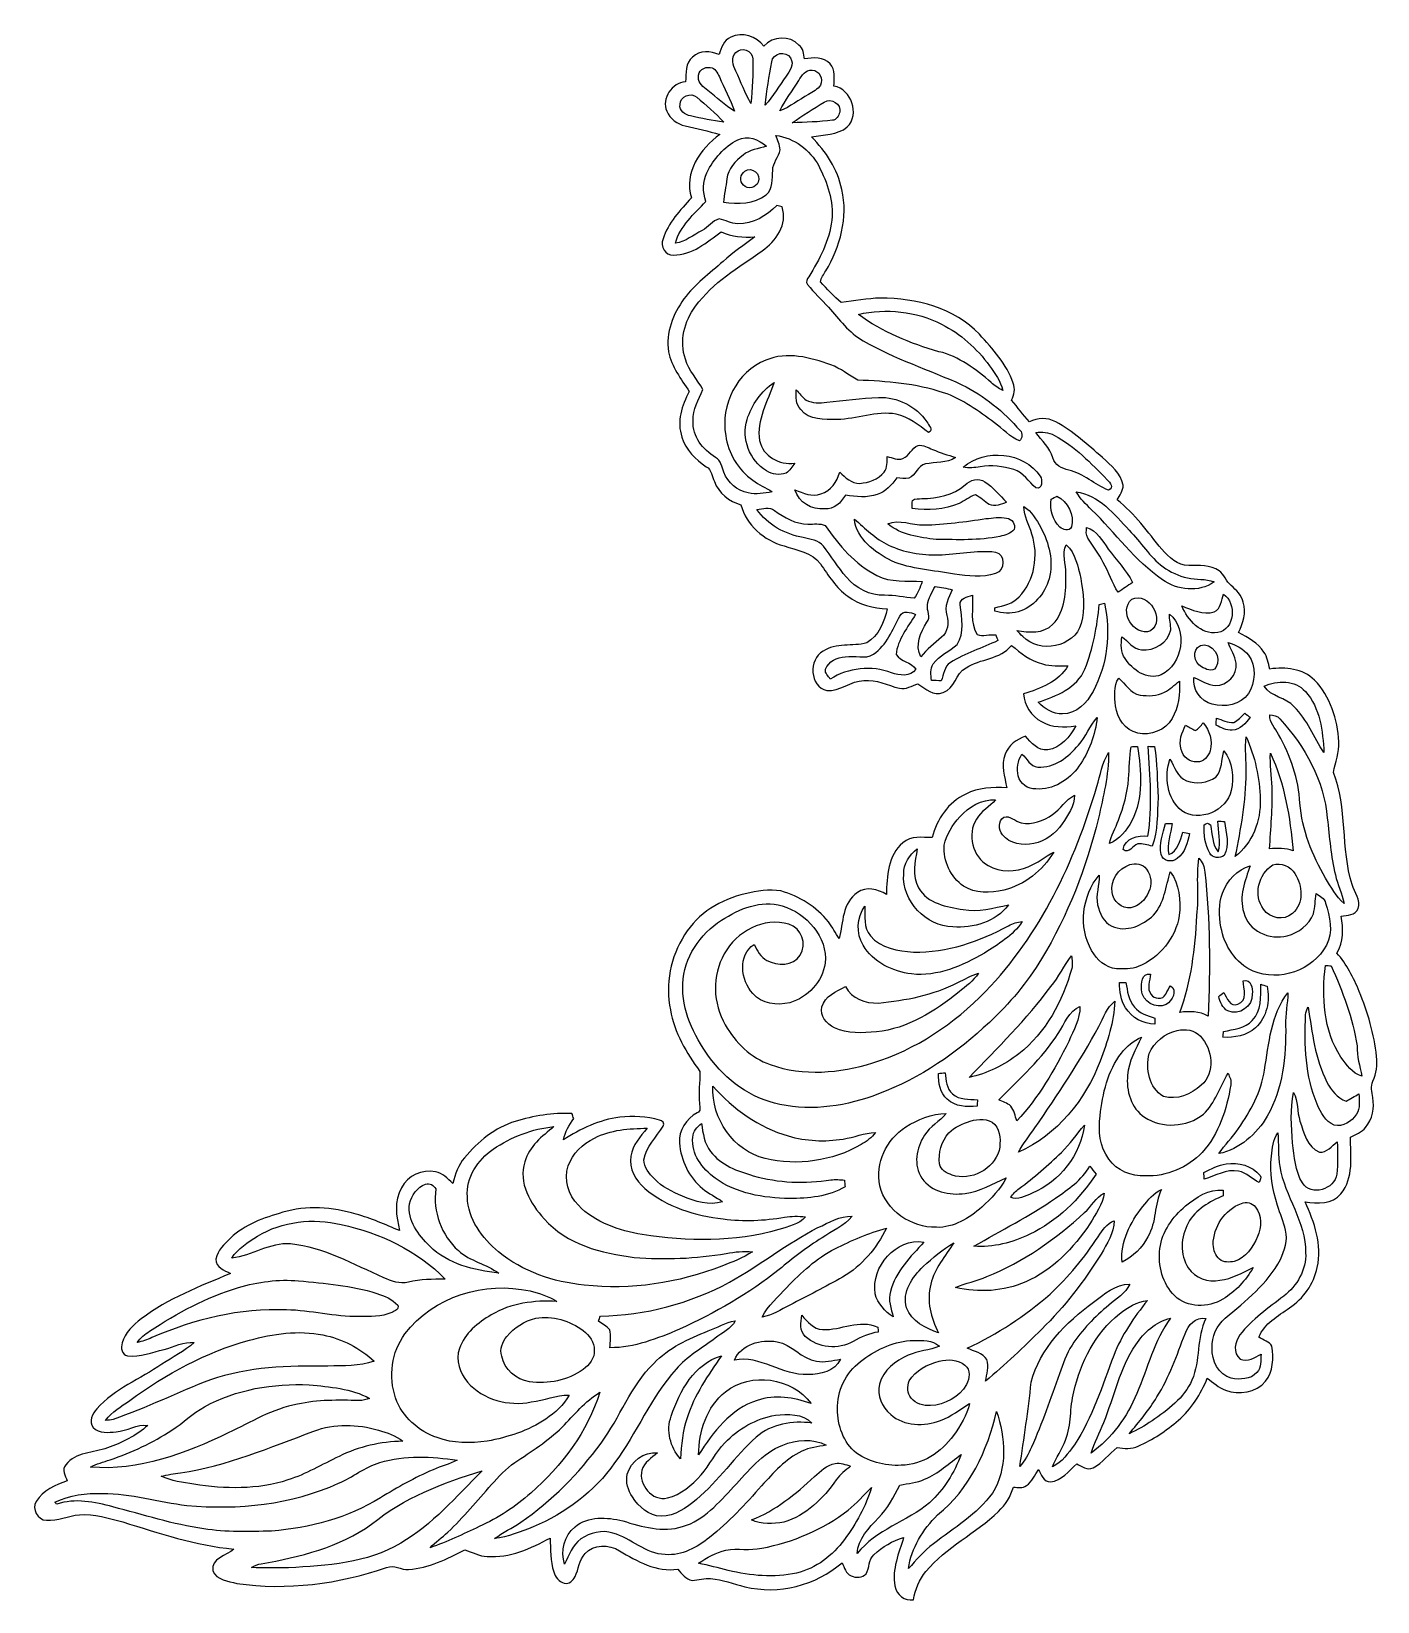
# Model space of a CAD drawing. Header units: centimetres. Extents: x -11.5 to 11.5, y -13.4 to 13.4.
import ezdxf

# ---------------------------------------------------------------- set-up
doc = ezdxf.new("R2010")
doc.units = ezdxf.units.CM
doc.header["$MEASUREMENT"] = 0
doc.layers.add('Camada 1', color=7, linetype='Continuous')

msp = doc.modelspace()

# ---------------------------------------------------------------- linework, layer by layer
at = {"layer": 'Camada 1', "color": 156}
for points, knots in [([(0.44908, 13.27784), (0.64276, 13.37697), (0.88194, 13.28807), (1.0107, 13.12509), (1.0107, 13.12509), (1.16099, 13.30184), (1.44814, 13.3103), (1.60937, 13.1445), (1.60937, 13.1445), (1.68168, 13.08734), (1.69016, 12.9921), (1.70568, 12.90813), (1.70568, 12.90813), (1.85173, 12.93318), (2.02706, 12.94236), (2.13854, 12.82559), (2.13854, 12.82559), (2.23731, 12.72398), (2.20591, 12.57087), (2.2052, 12.44317), (2.2052, 12.44317), (2.50825, 12.39202), (2.64653, 11.96586), (2.43346, 11.7475), (2.43346, 11.7475), (2.26413, 11.60744), (2.02812, 11.62049), (1.8235, 11.58063), (1.8235, 11.58063), (2.06762, 11.33051), (2.27047, 11.02818), (2.34032, 10.68034), (2.34032, 10.68034), (2.45075, 10.20445), (2.3121, 9.70421), (2.0655, 9.29357), (2.0655, 9.29357), (2.03376, 9.2329), (1.98366, 9.17751), (1.97555, 9.1073), (1.97555, 9.1073), (2.08667, 8.98383), (2.20132, 8.86001), (2.33045, 8.75523), (2.33045, 8.75523), (2.55235, 8.79086), (2.77529, 8.82085), (3.00036, 8.83214), (3.00036, 8.83214), (3.60749, 8.82932), (4.25414, 8.66598), (4.68665, 8.21477), (4.68665, 8.21477), (4.90996, 7.96219), (5.14984, 7.70607), (5.26238, 7.38152), (5.26238, 7.38152), (5.30048, 7.28451), (5.2719, 7.18078), (5.23275, 7.08907), (5.23275, 7.08907), (5.33541, 6.96877), (5.4296, 6.84106), (5.53649, 6.72429), (5.53649, 6.72429), (5.67901, 6.79097), (5.84517, 6.80154), (5.98523, 6.72146), (5.98523, 6.72146), (6.28261, 6.56449), (6.53026, 6.33129), (6.78215, 6.11187), (6.78215, 6.11187), (6.92714, 5.98028), (7.09259, 5.8427), (7.13668, 5.64161), (7.13668, 5.64161), (7.1321, 5.54813), (7.07636, 5.46876), (7.03192, 5.38973), (7.03192, 5.38973), (7.3367, 5.15972), (7.55049, 4.83799), (7.79568, 4.55048), (7.79568, 4.55048), (7.91739, 4.421), (8.05814, 4.26402), (8.25253, 4.27319), (8.25253, 4.27319), (8.42715, 4.27708), (8.61871, 4.28554), (8.7704, 4.18358), (8.7704, 4.18358), (8.86388, 4.1215), (8.88753, 3.99979), (8.97502, 3.93171), (8.97502, 3.93171), (9.06497, 3.85409), (9.15212, 3.76519), (9.18279, 3.6463), (9.18279, 3.6463), (9.23854, 3.47027), (9.1768, 3.28894), (9.10201, 3.12878), (9.10201, 3.12878), (9.2657, 3.04906), (9.43044, 2.95168), (9.53523, 2.79788), (9.53523, 2.79788), (9.59414, 2.71215), (9.61073, 2.60738), (9.63365, 2.50789), (9.63365, 2.50789), (9.89965, 2.54776), (10.19632, 2.51636), (10.396, 2.31846), (10.396, 2.31846), (10.66553, 2.04152), (10.79287, 1.64889), (10.81088, 1.26894), (10.81088, 1.26894), (10.82321, 1.08832), (10.74878, 0.91897), (10.71738, 0.74612), (10.71738, 0.74612), (10.96573, 0.13757), (10.84085, -0.54575), (11.037, -1.16662), (11.037, -1.16662), (11.07334, -1.3014), (11.19399, -1.42909), (11.13861, -1.57551), (11.13861, -1.57551), (11.0998, -1.69333), (10.95199, -1.68909), (10.85144, -1.70285), (10.85144, -1.70285), (10.88955, -1.91452), (10.89413, -2.14383), (10.77595, -2.33327), (10.77595, -2.33327), (10.94846, -2.52165), (11.05923, -2.75449), (11.15871, -2.98732), (11.15871, -2.98732), (11.30194, -3.34291), (11.41448, -3.71439), (11.45575, -4.0968), (11.45575, -4.0968), (11.47163, -4.23932), (11.45399, -4.38538), (11.39296, -4.51626), (11.39296, -4.51626), (11.34533, -4.60375), (11.38025, -4.70288), (11.39013, -4.79531), (11.39013, -4.79531), (11.42293, -4.9717), (11.38096, -5.16466), (11.26808, -5.30613), (11.26808, -5.30613), (11.19928, -5.38444), (11.10121, -5.42642), (11.00878, -5.46946), (11.00878, -5.46946), (11.01266, -5.79437), (11.06945, -6.1662), (10.84721, -6.43819), (10.84721, -6.43819), (10.69869, -6.61811), (10.44468, -6.60646), (10.2362, -6.57577), (10.2362, -6.57577), (10.39283, -6.9208), (10.53182, -7.30849), (10.44222, -7.69126), (10.44222, -7.69126), (10.38684, -7.97348), (10.20692, -8.22289), (9.96843, -8.38093), (9.96843, -8.38093), (9.77511, -8.52063), (9.53876, -8.6441), (9.44986, -8.88083), (9.44986, -8.88083), (9.52217, -8.93268), (9.62695, -8.95173), (9.67034, -9.03676), (9.67034, -9.03676), (9.70031, -9.23783), (9.69291, -9.46538), (9.56203, -9.63224), (9.56203, -9.63224), (9.40223, -9.82698), (9.10907, -9.87178), (8.88152, -9.78288), (8.88152, -9.78288), (8.76265, -9.74195), (8.6688, -9.65517), (8.56933, -9.58179), (8.56933, -9.58179), (8.45677, -9.85131), (8.2998, -10.10673), (8.07578, -10.29794), (8.07578, -10.29794), (7.8687, -10.47326), (7.64222, -10.63201), (7.39174, -10.7382), (7.39174, -10.7382), (7.27745, -10.79253), (7.15081, -10.77806), (7.0305, -10.76184), (7.0305, -10.76184), (6.89573, -10.8772), (6.7818, -11.02289), (6.6234, -11.1065), (6.6234, -11.1065), (6.52463, -11.15976), (6.4283, -11.08075), (6.34259, -11.03911), (6.34259, -11.03911), (6.21312, -11.16295), (6.08576, -11.32769), (5.89492, -11.34674), (5.89492, -11.34674), (5.77744, -11.35097), (5.73899, -11.21833), (5.68819, -11.1379), (5.68819, -11.1379), (5.63068, -11.23526), (5.58024, -11.34356), (5.48604, -11.41165), (5.48604, -11.41165), (5.42113, -11.45857), (5.33822, -11.44057), (5.2645, -11.43776), (5.2645, -11.43776), (5.22076, -11.59722), (5.12797, -11.73868), (5.00873, -11.85262), (5.00873, -11.85262), (4.62244, -12.22409), (4.11692, -12.45693), (3.77367, -12.87604), (3.77367, -12.87604), (3.65901, -13.01184), (3.59304, -13.18153), (3.56234, -13.35546), (3.56234, -13.35546), (3.41029, -13.38826), (3.26743, -13.27009), (3.24484, -13.12157), (3.24484, -13.12157), (3.19263, -12.83723), (3.31257, -12.56205), (3.39302, -12.29535), (3.39302, -12.29535), (3.20428, -12.35109), (3.0286, -12.4534), (2.88748, -12.59063), (2.88748, -12.59063), (2.79293, -12.67283), (2.81445, -12.81148), (2.75554, -12.91271), (2.75554, -12.91271), (2.68887, -12.97975), (2.58163, -12.98821), (2.49836, -12.94977), (2.49836, -12.94977), (2.40276, -12.91554), (2.38478, -12.80407), (2.3428, -12.7247), (2.3428, -12.7247), (1.89793, -13.1138), (1.26188, -13.27643), (0.68686, -13.13427), (0.68686, -13.13427), (0.49176, -13.09051), (0.3048, -13.00902), (0.10407, -12.99491), (0.10407, -12.99491), (-0.00246, -12.9868), (-0.10512, -13.02244), (-0.21061, -13.02631), (-0.21061, -13.02631), (-0.32103, -13.00973), (-0.39051, -12.91554), (-0.45402, -12.83404), (-0.45402, -12.83404), (-0.81597, -12.8919), (-1.15147, -12.69929), (-1.45062, -12.52149), (-1.45062, -12.52149), (-1.62665, -12.4139), (-1.89123, -12.40401), (-2.03517, -12.57017), (-2.03517, -12.57017), (-2.13501, -12.67848), (-2.14595, -12.8337), (-2.20627, -12.96317), (-2.20627, -12.96317), (-2.24367, -13.02631), (-2.30823, -13.09546), (-2.39006, -13.07677), (-2.39006, -13.07677), (-2.48214, -13.05312), (-2.54423, -12.9674), (-2.57174, -12.88097), (-2.57174, -12.88097), (-2.62995, -12.69505), (-2.62819, -12.4982), (-2.62995, -12.30558), (-2.62995, -12.30558), (-2.96087, -12.48021), (-3.31964, -12.65166), (-3.70416, -12.61779), (-3.70416, -12.61779), (-3.8421, -12.62027), (-3.95922, -12.53878), (-4.08798, -12.50738), (-4.08798, -12.50738), (-4.3882, -12.66189), (-4.70181, -12.81747), (-5.04437, -12.84076), (-5.04437, -12.84076), (-5.17207, -12.85205), (-5.29449, -12.75362), (-5.41867, -12.80971), (-5.41867, -12.80971), (-6.23605, -13.08347), (-7.11624, -13.20623), (-7.97277, -13.07711), (-7.97277, -13.07711), (-8.11812, -13.04113), (-8.31603, -13.01962), (-8.38305, -12.86544), (-8.38305, -12.86544), (-8.41763, -12.64954), (-8.1474, -12.60686), (-8.02428, -12.49257), (-8.02428, -12.49257), (-8.6755, -12.43646), (-9.29534, -12.2188), (-9.91658, -12.03147), (-9.91658, -12.03147), (-10.15717, -11.96445), (-10.40236, -11.88826), (-10.65494, -11.90907), (-10.65494, -11.90907), (-10.84509, -11.92213), (-11.02465, -12.01173), (-11.21727, -12.00221), (-11.21727, -12.00221), (-11.36437, -11.99549), (-11.47339, -11.80994), (-11.39013, -11.68259), (-11.39013, -11.68259), (-11.27794, -11.49032), (-11.06028, -11.40495), (-10.86308, -11.32804), (-10.86308, -11.32804), (-10.89377, -11.24267), (-10.96151, -11.13966), (-10.88777, -11.05641), (-10.88777, -11.05641), (-10.72091, -10.83768), (-10.41576, -10.85603), (-10.17834, -10.76995), (-10.17834, -10.76995), (-9.93175, -10.67822), (-9.68339, -10.56604), (-9.48936, -10.38436), (-9.48936, -10.38436), (-9.67775, -10.36002), (-9.84355, -10.47891), (-10.0277, -10.49584), (-10.0277, -10.49584), (-10.15858, -10.50466), (-10.3198, -10.52653), (-10.41858, -10.41964), (-10.41858, -10.41964), (-10.50113, -10.31804), (-10.43552, -10.1854), (-10.35861, -10.1032), (-10.35861, -10.1032), (-10.05593, -9.76171), (-9.6206, -9.59309), (-9.24877, -9.34332), (-9.24877, -9.34332), (-9.06426, -9.2209), (-8.86495, -9.11965), (-8.69738, -8.97361), (-8.69738, -8.97361), (-8.87906, -8.94891), (-9.04134, -9.05262), (-9.21314, -9.09109), (-9.21314, -9.09109), (-9.41669, -9.13977), (-9.6213, -9.22267), (-9.83403, -9.19902), (-9.83403, -9.19902), (-9.93668, -9.1842), (-9.95009, -9.06003), (-9.92786, -8.97854), (-9.92786, -8.97854), (-9.87813, -8.80392), (-9.74195, -8.67197), (-9.60049, -8.56684), (-9.60049, -8.56684), (-9.14505, -8.22006), (-8.60495, -8.01582), (-8.08178, -7.79604), (-8.08178, -7.79604), (-8.18091, -7.74064), (-8.33472, -7.6895), (-8.32802, -7.55015), (-8.32802, -7.55015), (-8.30157, -7.40197), (-8.18303, -7.29473), (-8.08108, -7.19349), (-8.08108, -7.19349), (-7.83766, -6.95749), (-7.50817, -6.84671), (-7.1903, -6.75252), (-7.1903, -6.75252), (-6.7832, -6.62975), (-6.34188, -6.65938), (-5.93936, -6.78532), (-5.93936, -6.78532), (-5.68325, -6.852), (-5.44371, -6.96489), (-5.19923, -7.06332), (-5.19923, -7.06332), (-5.25285, -6.8259), (-5.30119, -6.5553), (-5.16325, -6.33623), (-5.16325, -6.33623), (-5.06835, -6.12034), (-4.80905, -6.02297), (-4.58645, -6.06178), (-4.58645, -6.06178), (-4.4651, -6.08365), (-4.37727, -6.17714), (-4.29294, -6.25968), (-4.29294, -6.25968), (-4.2485, -6.10481), (-4.19664, -5.94713), (-4.09187, -5.82117), (-4.09187, -5.82117), (-3.86221, -5.54777), (-3.57433, -5.30859), (-3.22757, -5.20312), (-3.22757, -5.20312), (-2.91499, -5.10892), (-2.58692, -5.05213), (-2.25953, -5.06835), (-2.25953, -5.06835), (-2.25212, -5.08987), (-2.23767, -5.13221), (-2.23026, -5.15338), (-2.23026, -5.15338), (-2.30363, -5.26625), (-2.37949, -5.38161), (-2.40665, -5.51602), (-2.40665, -5.51602), (-2.11349, -5.33223), (-1.79422, -5.17313), (-1.44604, -5.13221), (-1.44604, -5.13221), (-1.2192, -5.11069), (-0.98602, -5.1181), (-0.76553, -5.18018), (-0.76553, -5.18018), (-0.71754, -5.18159), (-0.67098, -5.23945), (-0.7045, -5.28284), (-0.7045, -5.28284), (-0.81879, -5.47017), (-0.99835, -5.62892), (-1.03292, -5.85611), (-1.03292, -5.85611), (-1.03046, -5.98628), (-0.94121, -6.09282), (-0.85548, -6.18243), (-0.85548, -6.18243), (-0.72495, -6.32142), (-0.54892, -6.40291), (-0.37782, -6.48017), (-0.37782, -6.48017), (-0.16369, -6.56907), (0.07584, -6.64739), (0.30621, -6.57189), (0.30621, -6.57189), (0.19685, -6.4904), (0.07055, -6.43536), (-0.03422, -6.34753), (-0.03422, -6.34753), (-0.26704, -6.15914), (-0.40286, -5.86668), (-0.42969, -5.57176), (-0.42969, -5.57176), (-0.44908, -5.3541), (-0.30726, -5.16042), (-0.12593, -5.05529), (-0.12593, -5.05529), (-0.05644, -5.03096), (-0.08678, -4.95158), (-0.08502, -4.89654), (-0.08502, -4.89654), (-0.10759, -4.71452), (-0.07796, -4.53178), (-0.07937, -4.34974), (-0.07937, -4.34974), (-0.30973, -4.03718), (-0.51469, -3.69076), (-0.58067, -3.302), (-0.58067, -3.302), (-0.67274, -2.86561), (-0.58067, -2.39713), (-0.33937, -2.02318), (-0.33937, -2.02318), (-0.1164, -1.65347), (0.28117, -1.41922), (0.69461, -1.32326), (0.69461, -1.32326), (0.89252, -1.27881), (1.09996, -1.23754), (1.30245, -1.27494), (1.30245, -1.27494), (1.61607, -1.36525), (1.90887, -1.54445), (2.11242, -1.80233), (2.11242, -1.80233), (2.18052, -1.8923), (2.23237, -1.99319), (2.29622, -2.08633), (2.29622, -2.08633), (2.36185, -1.81785), (2.34597, -1.47284), (2.60456, -1.30174), (2.60456, -1.30174), (2.7566, -1.19097), (2.95168, -1.24566), (3.09915, -1.3349), (3.09915, -1.3349), (3.10902, -1.02941), (3.12384, -0.6618), (3.38101, -0.45261), (3.38101, -0.45261), (3.5193, -0.33267), (3.71157, -0.36335), (3.8802, -0.36442), (3.8802, -0.36442), (3.96098, -0.05574), (4.15288, 0.23953), (4.45099, 0.37465), (4.45099, 0.37465), (4.66583, 0.48753), (4.91277, 0.49917), (5.1502, 0.48331), (5.1502, 0.48331), (5.11844, 0.67062), (5.04859, 0.86747), (5.12339, 1.05409), (5.12339, 1.05409), (5.17384, 1.2125), (5.3227, 1.30739), (5.46981, 1.36489), (5.46981, 1.36489), (5.56682, 1.25095), (5.68113, 1.10842), (5.84975, 1.1303), (5.84975, 1.1303), (6.07094, 1.16451), (6.22793, 1.35149), (6.32566, 1.54023), (6.32566, 1.54023), (6.12916, 1.5127), (5.91889, 1.50847), (5.7418, 1.61149), (5.7418, 1.61149), (5.56823, 1.70461), (5.44547, 1.88948), (5.43772, 2.08774), (5.43772, 2.08774), (5.72628, 2.16923), (6.0332, 2.292), (6.193, 2.56258), (6.193, 2.56258), (6.04801, 2.56292), (5.89986, 2.55128), (5.7598, 2.59644), (5.7598, 2.59644), (5.55695, 2.64829), (5.38938, 2.77883), (5.23205, 2.91041), (5.23205, 2.91041), (5.04155, 2.667), (4.69969, 2.69063), (4.45769, 2.52694), (4.45769, 2.52694), (4.27319, 2.43874), (4.27284, 2.16887), (4.06717, 2.1075), (4.06717, 2.1075), (3.90384, 2.03658), (3.76695, 2.1791), (3.63748, 2.2546), (3.63748, 2.2546), (3.53306, 2.22744), (3.43217, 2.15194), (3.32069, 2.18193), (3.32069, 2.18193), (3.11962, 2.22815), (2.9277, 2.33574), (2.71533, 2.3114), (2.71533, 2.3114), (2.49025, 2.31034), (2.30857, 2.1209), (2.0835, 2.141), (2.0835, 2.141), (1.78893, 2.21262), (1.77024, 2.67088), (2.01965, 2.81199), (2.01965, 2.81199), (2.24084, 2.96228), (2.51953, 2.88924), (2.76506, 2.95205), (2.76506, 2.95205), (2.96686, 3.07693), (3.06528, 3.31364), (3.11502, 3.53625), (3.11502, 3.53625), (2.8776, 3.54576), (2.63596, 3.60539), (2.44228, 3.74826), (2.44228, 3.74826), (2.24119, 3.88972), (2.11242, 4.1035), (1.9745, 4.30106), (1.9745, 4.30106), (1.83479, 4.50356), (1.5688, 4.52895), (1.35466, 4.60657), (1.35466, 4.60657), (1.01423, 4.70322), (0.71084, 4.95793), (0.62018, 5.30895), (0.62018, 5.30895), (0.41663, 5.36151), (0.24482, 5.50827), (0.16722, 5.70371), (0.16722, 5.70371), (0.12312, 5.78908), (0.12276, 5.9069), (0.02962, 5.95736), (0.02962, 5.95736), (-0.15592, 6.07764), (-0.32244, 6.24346), (-0.38559, 6.46112), (-0.38559, 6.46112), (-0.478, 6.72287), (-0.38381, 7.00298), (-0.26141, 7.23759), (-0.26141, 7.23759), (-0.39933, 7.45208), (-0.56232, 7.66234), (-0.61453, 7.91774), (-0.61453, 7.91774), (-0.66075, 8.23841), (-0.53869, 8.56191), (-0.35102, 8.81803), (-0.35102, 8.81803), (-0.16968, 9.07062), (0.0889, 9.24912), (0.31644, 9.45656), (0.31644, 9.45656), (0.48436, 9.61107), (0.67415, 9.73807), (0.85724, 9.87319), (0.85724, 9.87319), (0.66111, 9.86472), (0.46073, 9.8739), (0.28151, 9.96279), (0.28151, 9.96279), (0.04234, 9.78429), (-0.21271, 9.56133), (-0.52846, 9.56451), (-0.52846, 9.56451), (-0.67062, 9.55251), (-0.75881, 9.71515), (-0.70801, 9.83862), (-0.70801, 9.83862), (-0.62194, 10.11519), (-0.41205, 10.32827), (-0.22436, 10.53994), (-0.22436, 10.53994), (-0.35877, 10.96539), (-0.07231, 11.38025), (0.26034, 11.61873), (0.26034, 11.61873), (0.06738, 11.68187), (-0.13229, 11.71963), (-0.32914, 11.76725), (-0.32914, 11.76725), (-0.46389, 11.79688), (-0.58632, 11.88861), (-0.64347, 12.0149), (-0.64347, 12.0149), (-0.73837, 12.23151), (-0.55633, 12.50208), (-0.32456, 12.51902), (-0.32456, 12.51902), (-0.31503, 12.66331), (-0.32702, 12.83616), (-0.20425, 12.93883), (-0.20425, 12.93883), (-0.07972, 13.0556), (0.10442, 13.04889), (0.25082, 12.98045), (0.25082, 12.98045), (0.27834, 13.09863), (0.32843, 13.22846), (0.44908, 13.27784)], [0, 0, 0, 0, 0.00549451, 0.00549451, 0.00549451, 0.00549451, 0.01098901, 0.01098901, 0.01098901, 0.01098901, 0.01648352, 0.01648352, 0.01648352, 0.01648352, 0.02197802, 0.02197802, 0.02197802, 0.02197802, 0.02747253, 0.02747253, 0.02747253, 0.02747253, 0.03296703, 0.03296703, 0.03296703, 0.03296703, 0.03846154, 0.03846154, 0.03846154, 0.03846154, 0.04395604, 0.04395604, 0.04395604, 0.04395604, 0.04945055, 0.04945055, 0.04945055, 0.04945055, 0.05494505, 0.05494505, 0.05494505, 0.05494505, 0.06043956, 0.06043956, 0.06043956, 0.06043956, 0.06593407, 0.06593407, 0.06593407, 0.06593407, 0.07142857, 0.07142857, 0.07142857, 0.07142857, 0.07692308, 0.07692308, 0.07692308, 0.07692308, 0.08241758, 0.08241758, 0.08241758, 0.08241758, 0.08791209, 0.08791209, 0.08791209, 0.08791209, 0.09340659, 0.09340659, 0.09340659, 0.09340659, 0.0989011, 0.0989011, 0.0989011, 0.0989011, 0.1043956, 0.1043956, 0.1043956, 0.1043956, 0.10989011, 0.10989011, 0.10989011, 0.10989011, 0.11538462, 0.11538462, 0.11538462, 0.11538462, 0.12087912, 0.12087912, 0.12087912, 0.12087912, 0.12637363, 0.12637363, 0.12637363, 0.12637363, 0.13186813, 0.13186813, 0.13186813, 0.13186813, 0.13736264, 0.13736264, 0.13736264, 0.13736264, 0.14285714, 0.14285714, 0.14285714, 0.14285714, 0.14835165, 0.14835165, 0.14835165, 0.14835165, 0.15384615, 0.15384615, 0.15384615, 0.15384615, 0.15934066, 0.15934066, 0.15934066, 0.15934066, 0.16483516, 0.16483516, 0.16483516, 0.16483516, 0.17032967, 0.17032967, 0.17032967, 0.17032967, 0.17582418, 0.17582418, 0.17582418, 0.17582418, 0.18131868, 0.18131868, 0.18131868, 0.18131868, 0.18681319, 0.18681319, 0.18681319, 0.18681319, 0.19230769, 0.19230769, 0.19230769, 0.19230769, 0.1978022, 0.1978022, 0.1978022, 0.1978022, 0.2032967, 0.2032967, 0.2032967, 0.2032967, 0.20879121, 0.20879121, 0.20879121, 0.20879121, 0.21428571, 0.21428571, 0.21428571, 0.21428571, 0.21978022, 0.21978022, 0.21978022, 0.21978022, 0.22527473, 0.22527473, 0.22527473, 0.22527473, 0.23076923, 0.23076923, 0.23076923, 0.23076923, 0.23626374, 0.23626374, 0.23626374, 0.23626374, 0.24175824, 0.24175824, 0.24175824, 0.24175824, 0.24725275, 0.24725275, 0.24725275, 0.24725275, 0.25274725, 0.25274725, 0.25274725, 0.25274725, 0.25824176, 0.25824176, 0.25824176, 0.25824176, 0.26373626, 0.26373626, 0.26373626, 0.26373626, 0.26923077, 0.26923077, 0.26923077, 0.26923077, 0.27472527, 0.27472527, 0.27472527, 0.27472527, 0.28021978, 0.28021978, 0.28021978, 0.28021978, 0.28571429, 0.28571429, 0.28571429, 0.28571429, 0.29120879, 0.29120879, 0.29120879, 0.29120879, 0.2967033, 0.2967033, 0.2967033, 0.2967033, 0.3021978, 0.3021978, 0.3021978, 0.3021978, 0.30769231, 0.30769231, 0.30769231, 0.30769231, 0.31318681, 0.31318681, 0.31318681, 0.31318681, 0.31868132, 0.31868132, 0.31868132, 0.31868132, 0.32417582, 0.32417582, 0.32417582, 0.32417582, 0.32967033, 0.32967033, 0.32967033, 0.32967033, 0.33516484, 0.33516484, 0.33516484, 0.33516484, 0.34065934, 0.34065934, 0.34065934, 0.34065934, 0.34615385, 0.34615385, 0.34615385, 0.34615385, 0.35164835, 0.35164835, 0.35164835, 0.35164835, 0.35714286, 0.35714286, 0.35714286, 0.35714286, 0.36263736, 0.36263736, 0.36263736, 0.36263736, 0.36813187, 0.36813187, 0.36813187, 0.36813187, 0.37362637, 0.37362637, 0.37362637, 0.37362637, 0.37912088, 0.37912088, 0.37912088, 0.37912088, 0.38461538, 0.38461538, 0.38461538, 0.38461538, 0.39010989, 0.39010989, 0.39010989, 0.39010989, 0.3956044, 0.3956044, 0.3956044, 0.3956044, 0.4010989, 0.4010989, 0.4010989, 0.4010989, 0.40659341, 0.40659341, 0.40659341, 0.40659341, 0.41208791, 0.41208791, 0.41208791, 0.41208791, 0.41758242, 0.41758242, 0.41758242, 0.41758242, 0.42307692, 0.42307692, 0.42307692, 0.42307692, 0.42857143, 0.42857143, 0.42857143, 0.42857143, 0.43406593, 0.43406593, 0.43406593, 0.43406593, 0.43956044, 0.43956044, 0.43956044, 0.43956044, 0.44505495, 0.44505495, 0.44505495, 0.44505495, 0.45054945, 0.45054945, 0.45054945, 0.45054945, 0.45604396, 0.45604396, 0.45604396, 0.45604396, 0.46153846, 0.46153846, 0.46153846, 0.46153846, 0.46703297, 0.46703297, 0.46703297, 0.46703297, 0.47252747, 0.47252747, 0.47252747, 0.47252747, 0.47802198, 0.47802198, 0.47802198, 0.47802198, 0.48351648, 0.48351648, 0.48351648, 0.48351648, 0.48901099, 0.48901099, 0.48901099, 0.48901099, 0.49450549, 0.49450549, 0.49450549, 0.49450549, 0.5, 0.5, 0.5, 0.5, 0.50549451, 0.50549451, 0.50549451, 0.50549451, 0.51098901, 0.51098901, 0.51098901, 0.51098901, 0.51648352, 0.51648352, 0.51648352, 0.51648352, 0.52197802, 0.52197802, 0.52197802, 0.52197802, 0.52747253, 0.52747253, 0.52747253, 0.52747253, 0.53296703, 0.53296703, 0.53296703, 0.53296703, 0.53846154, 0.53846154, 0.53846154, 0.53846154, 0.54395604, 0.54395604, 0.54395604, 0.54395604, 0.54945055, 0.54945055, 0.54945055, 0.54945055, 0.55494505, 0.55494505, 0.55494505, 0.55494505, 0.56043956, 0.56043956, 0.56043956, 0.56043956, 0.56593407, 0.56593407, 0.56593407, 0.56593407, 0.57142857, 0.57142857, 0.57142857, 0.57142857, 0.57692308, 0.57692308, 0.57692308, 0.57692308, 0.58241758, 0.58241758, 0.58241758, 0.58241758, 0.58791209, 0.58791209, 0.58791209, 0.58791209, 0.59340659, 0.59340659, 0.59340659, 0.59340659, 0.5989011, 0.5989011, 0.5989011, 0.5989011, 0.6043956, 0.6043956, 0.6043956, 0.6043956, 0.60989011, 0.60989011, 0.60989011, 0.60989011, 0.61538462, 0.61538462, 0.61538462, 0.61538462, 0.62087912, 0.62087912, 0.62087912, 0.62087912, 0.62637363, 0.62637363, 0.62637363, 0.62637363, 0.63186813, 0.63186813, 0.63186813, 0.63186813, 0.63736264, 0.63736264, 0.63736264, 0.63736264, 0.64285714, 0.64285714, 0.64285714, 0.64285714, 0.64835165, 0.64835165, 0.64835165, 0.64835165, 0.65384615, 0.65384615, 0.65384615, 0.65384615, 0.65934066, 0.65934066, 0.65934066, 0.65934066, 0.66483516, 0.66483516, 0.66483516, 0.66483516, 0.67032967, 0.67032967, 0.67032967, 0.67032967, 0.67582418, 0.67582418, 0.67582418, 0.67582418, 0.68131868, 0.68131868, 0.68131868, 0.68131868, 0.68681319, 0.68681319, 0.68681319, 0.68681319, 0.69230769, 0.69230769, 0.69230769, 0.69230769, 0.6978022, 0.6978022, 0.6978022, 0.6978022, 0.7032967, 0.7032967, 0.7032967, 0.7032967, 0.70879121, 0.70879121, 0.70879121, 0.70879121, 0.71428571, 0.71428571, 0.71428571, 0.71428571, 0.71978022, 0.71978022, 0.71978022, 0.71978022, 0.72527473, 0.72527473, 0.72527473, 0.72527473, 0.73076923, 0.73076923, 0.73076923, 0.73076923, 0.73626374, 0.73626374, 0.73626374, 0.73626374, 0.74175824, 0.74175824, 0.74175824, 0.74175824, 0.74725275, 0.74725275, 0.74725275, 0.74725275, 0.75274725, 0.75274725, 0.75274725, 0.75274725, 0.75824176, 0.75824176, 0.75824176, 0.75824176, 0.76373626, 0.76373626, 0.76373626, 0.76373626, 0.76923077, 0.76923077, 0.76923077, 0.76923077, 0.77472527, 0.77472527, 0.77472527, 0.77472527, 0.78021978, 0.78021978, 0.78021978, 0.78021978, 0.78571429, 0.78571429, 0.78571429, 0.78571429, 0.79120879, 0.79120879, 0.79120879, 0.79120879, 0.7967033, 0.7967033, 0.7967033, 0.7967033, 0.8021978, 0.8021978, 0.8021978, 0.8021978, 0.80769231, 0.80769231, 0.80769231, 0.80769231, 0.81318681, 0.81318681, 0.81318681, 0.81318681, 0.81868132, 0.81868132, 0.81868132, 0.81868132, 0.82417582, 0.82417582, 0.82417582, 0.82417582, 0.82967033, 0.82967033, 0.82967033, 0.82967033, 0.83516484, 0.83516484, 0.83516484, 0.83516484, 0.84065934, 0.84065934, 0.84065934, 0.84065934, 0.84615385, 0.84615385, 0.84615385, 0.84615385, 0.85164835, 0.85164835, 0.85164835, 0.85164835, 0.85714286, 0.85714286, 0.85714286, 0.85714286, 0.86263736, 0.86263736, 0.86263736, 0.86263736, 0.86813187, 0.86813187, 0.86813187, 0.86813187, 0.87362637, 0.87362637, 0.87362637, 0.87362637, 0.87912088, 0.87912088, 0.87912088, 0.87912088, 0.88461538, 0.88461538, 0.88461538, 0.88461538, 0.89010989, 0.89010989, 0.89010989, 0.89010989, 0.8956044, 0.8956044, 0.8956044, 0.8956044, 0.9010989, 0.9010989, 0.9010989, 0.9010989, 0.90659341, 0.90659341, 0.90659341, 0.90659341, 0.91208791, 0.91208791, 0.91208791, 0.91208791, 0.91758242, 0.91758242, 0.91758242, 0.91758242, 0.92307692, 0.92307692, 0.92307692, 0.92307692, 0.92857143, 0.92857143, 0.92857143, 0.92857143, 0.93406593, 0.93406593, 0.93406593, 0.93406593, 0.93956044, 0.93956044, 0.93956044, 0.93956044, 0.94505495, 0.94505495, 0.94505495, 0.94505495, 0.95054945, 0.95054945, 0.95054945, 0.95054945, 0.95604396, 0.95604396, 0.95604396, 0.95604396, 0.96153846, 0.96153846, 0.96153846, 0.96153846, 0.96703297, 0.96703297, 0.96703297, 0.96703297, 0.97252747, 0.97252747, 0.97252747, 0.97252747, 0.97802198, 0.97802198, 0.97802198, 0.97802198, 0.98351648, 0.98351648, 0.98351648, 0.98351648, 0.98901099, 0.98901099, 0.98901099, 0.98901099, 1, 1, 1, 1]), ([(0.53269, 13.01467), (0.53269, 13.01467), (0.53269, 13.01467), (0.53269, 13.01467), (0.53269, 13.01467), (0.43709, 12.93001), (0.49072, 12.79736), (0.5334, 12.70035), (0.5334, 12.70035), (0.61948, 12.51585), (0.68757, 12.32252), (0.79128, 12.14684), (0.79128, 12.14684), (0.81173, 12.40119), (0.82727, 12.65696), (0.82444, 12.91201), (0.82444, 12.91201), (0.8195, 13.04959), (0.62264, 13.12227), (0.53269, 13.01467)], [0, 0, 0, 0, 0.16666667, 0.16666667, 0.16666667, 0.16666667, 0.33333333, 0.33333333, 0.33333333, 0.33333333, 0.5, 0.5, 0.5, 0.5, 0.66666667, 0.66666667, 0.66666667, 0.66666667, 1, 1, 1, 1]), ([(1.14477, 12.85698), (1.14477, 12.85698), (1.14477, 12.85698), (1.14477, 12.85698), (1.14477, 12.85698), (1.10489, 12.6118), (1.05375, 12.36768), (1.03399, 12.11968), (1.03399, 12.11968), (1.16804, 12.27313), (1.27282, 12.44917), (1.39171, 12.61392), (1.39171, 12.61392), (1.45167, 12.70282), (1.5367, 12.81677), (1.46261, 12.92365), (1.46261, 12.92365), (1.38994, 13.05877), (1.16028, 13.00832), (1.14477, 12.85698)], [0, 0, 0, 0, 0.16666667, 0.16666667, 0.16666667, 0.16666667, 0.33333333, 0.33333333, 0.33333333, 0.33333333, 0.5, 0.5, 0.5, 0.5, 0.66666667, 0.66666667, 0.66666667, 0.66666667, 1, 1, 1, 1]), ([(-0.10337, 12.59416), (-0.10337, 12.59416), (-0.10337, 12.59416), (-0.10337, 12.59416), (-0.10337, 12.59416), (-0.1136, 12.48833), (-0.0134, 12.42907), (0.05467, 12.36802), (0.05467, 12.36802), (0.20708, 12.25197), (0.34536, 12.11685), (0.51047, 12.01878), (0.51047, 12.01878), (0.43709, 12.2188), (0.33796, 12.40825), (0.25293, 12.60369), (0.25293, 12.60369), (0.21872, 12.66754), (0.18345, 12.75891), (0.09806, 12.76067), (0.09806, 12.76067), (-0.00282, 12.7829), (-0.11711, 12.70316), (-0.10337, 12.59416)], [0, 0, 0, 0, 0.14285714, 0.14285714, 0.14285714, 0.14285714, 0.28571429, 0.28571429, 0.28571429, 0.28571429, 0.42857143, 0.42857143, 0.42857143, 0.42857143, 0.57142857, 0.57142857, 0.57142857, 0.57142857, 0.71428571, 0.71428571, 0.71428571, 0.71428571, 1, 1, 1, 1]), ([(1.60548, 12.54019), (1.60548, 12.54019), (1.60548, 12.54019), (1.60548, 12.54019), (1.60548, 12.54019), (1.50071, 12.36591), (1.36877, 12.20716), (1.28517, 12.0209), (1.28517, 12.0209), (1.45803, 12.09462), (1.60972, 12.20787), (1.7727, 12.30029), (1.7727, 12.30029), (1.84572, 12.34651), (1.92792, 12.38778), (1.97696, 12.46187), (1.97696, 12.46187), (2.02671, 12.5677), (1.95757, 12.71375), (1.83339, 12.71516), (1.83339, 12.71516), (1.71803, 12.73457), (1.65876, 12.61991), (1.60548, 12.54019)], [0, 0, 0, 0, 0.14285714, 0.14285714, 0.14285714, 0.14285714, 0.28571429, 0.28571429, 0.28571429, 0.28571429, 0.42857143, 0.42857143, 0.42857143, 0.42857143, 0.57142857, 0.57142857, 0.57142857, 0.57142857, 0.71428571, 0.71428571, 0.71428571, 0.71428571, 1, 1, 1, 1]), ([(-0.41804, 12.13202), (-0.41804, 12.13202), (-0.41804, 12.13202), (-0.41804, 12.13202), (-0.41804, 12.13202), (-0.43638, 12.02372), (-0.33338, 11.95422), (-0.23988, 11.93694), (-0.23988, 11.93694), (-0.05221, 11.89637), (0.13545, 11.85121), (0.32666, 11.83181), (0.32666, 11.83181), (0.18803, 11.98668), (0.02363, 12.11615), (-0.13158, 12.25337), (-0.13158, 12.25337), (-0.23071, 12.34616), (-0.42228, 12.27242), (-0.41804, 12.13202)], [0, 0, 0, 0, 0.16666667, 0.16666667, 0.16666667, 0.16666667, 0.33333333, 0.33333333, 0.33333333, 0.33333333, 0.5, 0.5, 0.5, 0.5, 0.66666667, 0.66666667, 0.66666667, 0.66666667, 1, 1, 1, 1]), ([(2.04152, 12.17189), (2.04152, 12.17189), (2.04152, 12.17189), (2.04152, 12.17189), (2.04152, 12.17189), (1.8542, 12.06111), (1.67075, 11.94364), (1.49153, 11.82052), (1.49153, 11.82052), (1.72084, 11.82863), (1.95121, 11.83251), (2.1791, 11.8618), (2.1791, 11.8618), (2.25178, 11.86321), (2.28423, 11.9394), (2.3054, 11.99761), (2.3054, 11.99761), (2.33644, 12.13767), (2.15864, 12.25197), (2.04152, 12.17189)], [0, 0, 0, 0, 0.16666667, 0.16666667, 0.16666667, 0.16666667, 0.33333333, 0.33333333, 0.33333333, 0.33333333, 0.5, 0.5, 0.5, 0.5, 0.66666667, 0.66666667, 0.66666667, 0.66666667, 1, 1, 1, 1]), ([(0.56515, 11.53125), (0.56515, 11.53125), (0.56515, 11.53125), (0.56515, 11.53125), (0.56515, 11.53125), (0.33231, 11.41236), (0.15487, 11.20069), (0.04127, 10.96856), (0.04127, 10.96856), (-0.03915, 10.81511), (-0.03104, 10.63801), (0.02222, 10.4775), (0.02222, 10.4775), (-0.17673, 10.26406), (-0.41733, 10.06086), (-0.496, 9.76806), (-0.496, 9.76806), (-0.32173, 9.78534), (-0.1919, 9.91129), (-0.04056, 9.98537), (-0.04056, 9.98537), (0.06561, 10.03758), (0.13582, 10.14835), (0.25011, 10.18398), (0.25011, 10.18398), (0.35665, 10.15964), (0.45437, 10.10038), (0.56585, 10.09932), (0.56585, 10.09932), (0.82232, 10.08803), (1.05938, 10.23161), (1.2326, 10.41047), (1.2326, 10.41047), (1.25482, 10.40447), (1.29928, 10.39213), (1.3215, 10.38577), (1.3215, 10.38577), (1.42346, 10.08768), (1.21496, 9.80227), (0.98319, 9.63541), (0.98319, 9.63541), (0.57996, 9.35425), (0.1404, 9.09672), (-0.15346, 8.69138), (-0.15346, 8.69138), (-0.34466, 8.43773), (-0.43497, 8.09519), (-0.32456, 7.78862), (-0.32456, 7.78862), (-0.26846, 7.59283), (-0.12312, 7.44502), (-0.0275, 7.27145), (-0.0275, 7.27145), (-0.09666, 7.09894), (-0.20672, 6.93278), (-0.19473, 6.73876), (-0.19473, 6.73876), (-0.21201, 6.4724), (-0.02645, 6.24804), (0.18661, 6.11363), (0.18661, 6.11363), (0.28397, 6.06565), (0.28963, 5.95066), (0.32985, 5.86246), (0.32985, 5.86246), (0.39652, 5.68571), (0.55491, 5.54389), (0.74259, 5.51003), (0.74259, 5.51003), (0.87806, 5.48181), (1.01706, 5.50121), (1.15111, 5.52944), (1.15111, 5.52944), (1.04281, 5.59752), (0.92499, 5.64973), (0.82232, 5.72664), (0.82232, 5.72664), (0.57043, 5.90232), (0.40286, 6.18808), (0.36054, 6.49111), (0.36054, 6.49111), (0.27128, 7.00405), (0.54645, 7.58296), (1.04598, 7.77239), (1.04598, 7.77239), (1.40475, 7.92691), (1.8034, 7.8179), (2.15299, 7.69231), (2.15299, 7.69231), (2.32197, 7.63517), (2.45638, 7.51451), (2.6116, 7.43196), (2.6116, 7.43196), (3.10373, 7.41362), (3.60257, 7.37481), (4.07282, 7.21783), (4.07282, 7.21783), (4.39737, 7.11482), (4.66972, 6.90209), (4.94205, 6.70489), (4.94205, 6.70489), (5.08565, 6.6061), (5.19888, 6.46148), (5.36539, 6.39762), (5.36539, 6.39762), (5.41655, 6.44277), (5.43031, 6.52531), (5.37669, 6.57401), (5.37669, 6.57401), (5.10222, 6.89504), (4.76603, 7.16633), (4.38679, 7.354), (4.38679, 7.354), (3.82834, 7.60835), (3.23708, 7.79322), (2.7051, 8.10365), (2.7051, 8.10365), (2.46062, 8.23983), (2.29551, 8.47054), (2.11242, 8.6748), (2.11242, 8.6748), (1.99672, 8.80638), (1.86443, 8.92315), (1.75682, 9.0618), (1.75682, 9.0618), (1.71097, 9.10343), (1.75365, 9.15458), (1.77517, 9.1962), (1.77517, 9.1962), (1.96037, 9.48972), (2.12831, 9.80863), (2.16782, 10.15858), (2.16782, 10.15858), (2.20486, 10.48244), (2.09303, 10.80064), (1.94627, 11.08392), (1.94627, 11.08392), (1.79882, 11.35944), (1.52788, 11.56052), (1.21637, 11.60533), (1.21637, 11.60533), (1.24249, 11.52418), (1.28128, 11.44516), (1.28798, 11.35873), (1.28798, 11.35873), (1.26541, 11.23526), (1.1624, 11.1386), (1.16099, 11.00878), (1.16099, 11.00878), (1.15359, 10.8659), (1.17193, 10.6948), (1.05021, 10.59144), (1.05021, 10.59144), (0.84912, 10.42564), (0.5669, 10.44116), (0.32278, 10.46373), (0.32278, 10.46373), (0.33548, 10.59814), (0.36617, 10.72973), (0.37889, 10.86414), (0.37889, 10.86414), (0.40286, 11.03347), (0.52528, 11.16718), (0.65546, 11.26807), (0.65546, 11.26807), (0.77082, 11.35768), (0.91863, 11.37849), (1.0548, 11.41835), (1.0548, 11.41835), (0.92428, 11.53618), (0.73483, 11.61132), (0.56515, 11.53125)], [0, 0, 0, 0, 0.02272727, 0.02272727, 0.02272727, 0.02272727, 0.04545455, 0.04545455, 0.04545455, 0.04545455, 0.06818182, 0.06818182, 0.06818182, 0.06818182, 0.09090909, 0.09090909, 0.09090909, 0.09090909, 0.11363636, 0.11363636, 0.11363636, 0.11363636, 0.13636364, 0.13636364, 0.13636364, 0.13636364, 0.15909091, 0.15909091, 0.15909091, 0.15909091, 0.18181818, 0.18181818, 0.18181818, 0.18181818, 0.20454545, 0.20454545, 0.20454545, 0.20454545, 0.22727273, 0.22727273, 0.22727273, 0.22727273, 0.25, 0.25, 0.25, 0.25, 0.27272727, 0.27272727, 0.27272727, 0.27272727, 0.29545455, 0.29545455, 0.29545455, 0.29545455, 0.31818182, 0.31818182, 0.31818182, 0.31818182, 0.34090909, 0.34090909, 0.34090909, 0.34090909, 0.36363636, 0.36363636, 0.36363636, 0.36363636, 0.38636364, 0.38636364, 0.38636364, 0.38636364, 0.40909091, 0.40909091, 0.40909091, 0.40909091, 0.43181818, 0.43181818, 0.43181818, 0.43181818, 0.45454545, 0.45454545, 0.45454545, 0.45454545, 0.47727273, 0.47727273, 0.47727273, 0.47727273, 0.5, 0.5, 0.5, 0.5, 0.52272727, 0.52272727, 0.52272727, 0.52272727, 0.54545455, 0.54545455, 0.54545455, 0.54545455, 0.56818182, 0.56818182, 0.56818182, 0.56818182, 0.59090909, 0.59090909, 0.59090909, 0.59090909, 0.61363636, 0.61363636, 0.61363636, 0.61363636, 0.63636364, 0.63636364, 0.63636364, 0.63636364, 0.65909091, 0.65909091, 0.65909091, 0.65909091, 0.68181818, 0.68181818, 0.68181818, 0.68181818, 0.70454545, 0.70454545, 0.70454545, 0.70454545, 0.72727273, 0.72727273, 0.72727273, 0.72727273, 0.75, 0.75, 0.75, 0.75, 0.77272727, 0.77272727, 0.77272727, 0.77272727, 0.79545455, 0.79545455, 0.79545455, 0.79545455, 0.81818182, 0.81818182, 0.81818182, 0.81818182, 0.84090909, 0.84090909, 0.84090909, 0.84090909, 0.86363636, 0.86363636, 0.86363636, 0.86363636, 0.88636364, 0.88636364, 0.88636364, 0.88636364, 0.90909091, 0.90909091, 0.90909091, 0.90909091, 0.93181818, 0.93181818, 0.93181818, 0.93181818, 0.95454545, 0.95454545, 0.95454545, 0.95454545, 1, 1, 1, 1]), ([(0.68896, 10.99466), (0.68896, 10.99466), (0.68896, 10.99466), (0.68896, 10.99466), (0.68896, 10.99466), (0.60571, 10.9474), (0.59265, 10.81722), (0.66569, 10.75584), (0.66569, 10.75584), (0.73413, 10.67787), (0.88229, 10.70927), (0.91122, 10.80946), (0.91122, 10.80946), (0.97966, 10.93505), (0.80256, 11.08321), (0.68896, 10.99466)], [0, 0, 0, 0, 0.2, 0.2, 0.2, 0.2, 0.4, 0.4, 0.4, 0.4, 0.6, 0.6, 0.6, 0.6, 1, 1, 1, 1]), ([(2.6222, 8.55415), (2.6222, 8.55415), (2.6222, 8.55415), (2.6222, 8.55415), (2.6222, 8.55415), (3.03106, 8.25217), (3.50801, 8.05532), (3.9952, 7.91774), (3.9952, 7.91774), (4.33882, 7.83731), (4.62526, 7.61787), (4.88631, 7.39069), (4.88631, 7.39069), (4.94524, 7.33743), (5.0119, 7.29402), (5.08175, 7.25664), (5.08175, 7.25664), (5.05178, 7.41749), (4.94982, 7.54979), (4.85634, 7.67856), (4.85634, 7.67856), (4.64114, 7.97065), (4.36633, 8.22395), (4.04001, 8.38588), (4.04001, 8.38588), (3.60715, 8.60707), (3.09457, 8.66175), (2.6222, 8.55415)], [0, 0, 0, 0, 0.125, 0.125, 0.125, 0.125, 0.25, 0.25, 0.25, 0.25, 0.375, 0.375, 0.375, 0.375, 0.5, 0.5, 0.5, 0.5, 0.625, 0.625, 0.625, 0.625, 0.75, 0.75, 0.75, 0.75, 1, 1, 1, 1]), ([(0.72424, 6.76027), (0.72424, 6.76027), (0.72424, 6.76027), (0.72424, 6.76027), (0.72424, 6.76027), (0.62476, 6.43784), (0.76694, 6.06212), (1.05516, 5.88751), (1.05516, 5.88751), (1.15217, 5.82224), (1.27881, 5.81166), (1.38959, 5.84446), (1.38959, 5.84446), (1.45133, 5.88997), (1.49294, 5.95595), (1.53634, 6.01802), (1.53634, 6.01802), (1.27847, 5.98028), (0.99236, 6.13516), (0.93873, 6.4015), (0.93873, 6.4015), (0.87877, 6.75393), (1.07843, 7.07284), (1.18533, 7.39493), (1.18533, 7.39493), (0.96448, 7.24605), (0.80503, 7.01216), (0.72424, 6.76027)], [0, 0, 0, 0, 0.125, 0.125, 0.125, 0.125, 0.25, 0.25, 0.25, 0.25, 0.375, 0.375, 0.375, 0.375, 0.5, 0.5, 0.5, 0.5, 0.625, 0.625, 0.625, 0.625, 0.75, 0.75, 0.75, 0.75, 1, 1, 1, 1]), ([(1.63829, 6.93032), (1.63829, 6.93032), (1.63829, 6.93032), (1.63829, 6.93032), (1.63829, 6.93032), (1.78611, 6.74899), (2.0454, 6.75569), (2.25777, 6.76168), (2.25777, 6.76168), (2.59644, 6.76592), (2.92593, 6.91409), (3.26602, 6.85236), (3.26602, 6.85236), (3.48121, 6.81143), (3.64489, 6.65973), (3.81987, 6.54049), (3.81987, 6.54049), (3.90983, 6.58777), (3.81881, 6.66221), (3.78989, 6.71971), (3.78989, 6.71971), (3.61173, 6.99206), (3.28648, 7.14728), (2.96403, 7.13809), (2.96403, 7.13809), (2.66876, 7.12823), (2.3763, 7.08447), (2.08314, 7.05448), (2.08314, 7.05448), (1.96568, 7.04532), (1.83902, 7.03509), (1.73107, 7.08976), (1.73107, 7.08976), (1.66687, 7.13987), (1.6189, 7.20724), (1.56245, 7.26475), (1.56245, 7.26475), (1.55539, 7.14974), (1.55327, 7.01993), (1.63829, 6.93032)], [0, 0, 0, 0, 0.09090909, 0.09090909, 0.09090909, 0.09090909, 0.18181818, 0.18181818, 0.18181818, 0.18181818, 0.27272727, 0.27272727, 0.27272727, 0.27272727, 0.36363636, 0.36363636, 0.36363636, 0.36363636, 0.45454545, 0.45454545, 0.45454545, 0.45454545, 0.54545455, 0.54545455, 0.54545455, 0.54545455, 0.63636364, 0.63636364, 0.63636364, 0.63636364, 0.72727273, 0.72727273, 0.72727273, 0.72727273, 0.81818182, 0.81818182, 0.81818182, 0.81818182, 1, 1, 1, 1]), ([(5.64515, 6.53803), (5.64515, 6.53803), (5.64515, 6.53803), (5.64515, 6.53803), (5.64515, 6.53803), (5.75062, 6.40115), (5.88926, 6.27944), (5.93653, 6.10693), (5.93653, 6.10693), (5.96406, 5.98452), (6.09599, 5.92278), (6.20854, 5.89774), (6.20854, 5.89774), (6.46007, 5.84059), (6.64951, 5.64938), (6.88586, 5.5573), (6.88586, 5.5573), (6.98712, 5.59576), (6.90808, 5.68466), (6.86293, 5.73546), (6.86293, 5.73546), (6.58812, 6.01486), (6.31189, 6.30624), (5.96194, 6.49145), (5.96194, 6.49145), (5.86598, 6.5479), (5.7531, 6.55425), (5.64515, 6.53803)], [0, 0, 0, 0, 0.125, 0.125, 0.125, 0.125, 0.25, 0.25, 0.25, 0.25, 0.375, 0.375, 0.375, 0.375, 0.5, 0.5, 0.5, 0.5, 0.625, 0.625, 0.625, 0.625, 0.75, 0.75, 0.75, 0.75, 1, 1, 1, 1]), ([(3.38137, 6.09847), (3.38137, 6.09847), (3.38137, 6.09847), (3.38137, 6.09847), (3.38137, 6.09847), (3.29352, 6.05895), (3.20075, 6.1087), (3.11538, 6.13127), (3.11538, 6.13127), (3.1115, 6.04097), (3.12173, 5.94006), (3.06034, 5.86527), (3.06034, 5.86527), (2.96192, 5.74075), (2.79929, 5.68466), (2.64548, 5.67302), (2.64548, 5.67302), (2.50296, 5.6709), (2.39818, 5.77427), (2.30363, 5.86634), (2.30363, 5.86634), (2.25848, 5.70264), (2.15652, 5.54107), (1.98366, 5.4931), (1.98366, 5.4931), (1.83232, 5.43524), (1.68027, 5.50721), (1.54128, 5.56331), (1.54128, 5.56331), (1.60408, 5.34634), (1.82633, 5.21404), (2.04681, 5.23804), (2.04681, 5.23804), (2.20627, 5.22498), (2.3255, 5.34387), (2.4003, 5.47088), (2.4003, 5.47088), (2.57915, 5.44264), (2.76895, 5.42149), (2.94323, 5.48498), (2.94323, 5.48498), (3.09068, 5.52555), (3.18805, 5.65043), (3.27659, 5.76615), (3.27659, 5.76615), (3.34468, 5.76226), (3.41347, 5.7492), (3.48192, 5.75944), (3.48192, 5.75944), (3.60115, 5.81094), (3.6322, 5.97358), (3.76414, 6.00357), (3.76414, 6.00357), (3.93559, 6.03849), (4.12396, 6.01203), (4.27777, 6.11222), (4.27777, 6.11222), (4.14796, 6.16055), (4.01214, 6.1923), (3.88654, 6.25157), (3.88654, 6.25157), (3.80717, 6.28332), (3.72709, 6.33024), (3.63926, 6.32037), (3.63926, 6.32037), (3.53236, 6.27274), (3.49144, 6.14257), (3.38137, 6.09847)], [0, 0, 0, 0, 0.05555556, 0.05555556, 0.05555556, 0.05555556, 0.11111111, 0.11111111, 0.11111111, 0.11111111, 0.16666667, 0.16666667, 0.16666667, 0.16666667, 0.22222222, 0.22222222, 0.22222222, 0.22222222, 0.27777778, 0.27777778, 0.27777778, 0.27777778, 0.33333333, 0.33333333, 0.33333333, 0.33333333, 0.38888889, 0.38888889, 0.38888889, 0.38888889, 0.44444444, 0.44444444, 0.44444444, 0.44444444, 0.5, 0.5, 0.5, 0.5, 0.55555556, 0.55555556, 0.55555556, 0.55555556, 0.61111111, 0.61111111, 0.61111111, 0.61111111, 0.66666667, 0.66666667, 0.66666667, 0.66666667, 0.72222222, 0.72222222, 0.72222222, 0.72222222, 0.77777778, 0.77777778, 0.77777778, 0.77777778, 0.83333333, 0.83333333, 0.83333333, 0.83333333, 0.88888889, 0.88888889, 0.88888889, 0.88888889, 1, 1, 1, 1]), ([(4.40619, 5.94818), (4.40619, 5.94818), (4.40619, 5.94818), (4.40619, 5.94818), (4.40619, 5.94818), (4.50356, 5.92983), (4.60233, 5.94113), (4.69969, 5.95595), (4.69969, 5.95595), (4.89055, 5.98733), (5.0874, 5.96229), (5.27227, 5.90973), (5.27227, 5.90973), (5.43594, 5.85786), (5.52414, 5.70052), (5.64797, 5.59399), (5.64797, 5.59399), (5.75663, 5.56648), (5.76403, 5.72735), (5.7224, 5.79296), (5.7224, 5.79296), (5.43913, 6.21558), (4.78472, 6.27203), (4.40619, 5.94818)], [0, 0, 0, 0, 0.14285714, 0.14285714, 0.14285714, 0.14285714, 0.28571429, 0.28571429, 0.28571429, 0.28571429, 0.42857143, 0.42857143, 0.42857143, 0.42857143, 0.57142857, 0.57142857, 0.57142857, 0.57142857, 0.71428571, 0.71428571, 0.71428571, 0.71428571, 1, 1, 1, 1]), ([(4.44041, 5.64727), (4.44041, 5.64727), (4.44041, 5.64727), (4.44041, 5.64727), (4.44041, 5.64727), (4.24144, 5.4677), (3.9638, 5.42008), (3.70487, 5.41231), (3.70487, 5.41231), (3.6509, 5.40561), (3.58985, 5.41655), (3.54329, 5.38339), (3.54329, 5.38339), (3.53764, 5.33752), (3.53942, 5.29059), (3.53942, 5.24403), (3.53942, 5.24403), (3.80646, 5.21194), (4.08905, 5.21582), (4.33704, 5.33152), (4.33704, 5.33152), (4.43371, 5.37457), (4.51696, 5.44476), (4.61822, 5.47828), (4.61822, 5.47828), (4.70288, 5.43277), (4.77025, 5.36115), (4.85352, 5.31247), (4.85352, 5.31247), (4.95087, 5.27614), (5.05636, 5.30965), (5.14667, 5.35128), (5.14667, 5.35128), (5.03025, 5.47229), (4.92159, 5.60634), (4.77979, 5.69841), (4.77979, 5.69841), (4.66972, 5.77003), (4.53002, 5.73369), (4.44041, 5.64727)], [0, 0, 0, 0, 0.09090909, 0.09090909, 0.09090909, 0.09090909, 0.18181818, 0.18181818, 0.18181818, 0.18181818, 0.27272727, 0.27272727, 0.27272727, 0.27272727, 0.36363636, 0.36363636, 0.36363636, 0.36363636, 0.45454545, 0.45454545, 0.45454545, 0.45454545, 0.54545455, 0.54545455, 0.54545455, 0.54545455, 0.63636364, 0.63636364, 0.63636364, 0.63636364, 0.72727273, 0.72727273, 0.72727273, 0.72727273, 0.81818182, 0.81818182, 0.81818182, 0.81818182, 1, 1, 1, 1]), ([(5.90868, 5.40419), (5.90868, 5.40419), (5.90868, 5.40419), (5.90868, 5.40419), (5.90868, 5.40419), (5.8794, 5.23275), (5.92666, 5.04789), (6.05788, 4.929), (6.05788, 4.929), (6.11011, 4.87539), (6.21276, 4.84857), (6.25369, 4.92936), (6.25369, 4.92936), (6.30765, 5.13432), (6.19159, 5.35939), (6.00674, 5.45535), (6.00674, 5.45535), (5.9824, 5.44264), (5.93336, 5.41725), (5.90868, 5.40419)], [0, 0, 0, 0, 0.16666667, 0.16666667, 0.16666667, 0.16666667, 0.33333333, 0.33333333, 0.33333333, 0.33333333, 0.5, 0.5, 0.5, 0.5, 0.66666667, 0.66666667, 0.66666667, 0.66666667, 1, 1, 1, 1]), ([(6.33341, 5.5312), (6.33341, 5.5312), (6.33341, 5.5312), (6.33341, 5.5312), (6.33341, 5.5312), (6.39903, 5.41055), (6.50275, 5.31917), (6.59694, 5.22181), (6.59694, 5.22181), (7.00475, 4.83022), (7.3339, 4.35292), (7.80486, 4.03014), (7.80486, 4.03014), (8.05709, 3.84915), (8.42398, 3.80787), (8.68574, 3.99274), (8.68574, 3.99274), (8.54145, 4.05694), (8.38059, 4.02342), (8.23136, 4.06259), (8.23136, 4.06259), (8.08107, 4.09504), (7.93891, 4.16065), (7.81507, 4.25131), (7.81507, 4.25131), (7.58331, 4.41959), (7.43584, 4.67147), (7.23723, 4.87327), (7.23723, 4.87327), (6.98782, 5.14772), (6.72182, 5.47122), (6.33341, 5.5312)], [0, 0, 0, 0, 0.11111111, 0.11111111, 0.11111111, 0.11111111, 0.22222222, 0.22222222, 0.22222222, 0.22222222, 0.33333333, 0.33333333, 0.33333333, 0.33333333, 0.44444444, 0.44444444, 0.44444444, 0.44444444, 0.55555556, 0.55555556, 0.55555556, 0.55555556, 0.66666667, 0.66666667, 0.66666667, 0.66666667, 0.77777778, 0.77777778, 0.77777778, 0.77777778, 1, 1, 1, 1]), ([(0.89288, 5.22922), (0.89288, 5.22922), (0.89288, 5.22922), (0.89288, 5.22922), (0.89288, 5.22922), (1.07244, 4.96639), (1.37159, 4.80694), (1.67922, 4.74732), (1.67922, 4.74732), (1.79811, 4.71452), (1.9431, 4.70817), (2.0253, 4.60268), (2.0253, 4.60268), (2.1611, 4.43052), (2.27612, 4.24249), (2.41687, 4.07387), (2.41687, 4.07387), (2.57844, 3.88761), (2.81693, 3.75355), (3.06916, 3.76485), (3.06916, 3.76485), (3.23956, 3.76836), (3.40535, 3.72568), (3.5747, 3.71369), (3.5747, 3.71369), (3.6329, 3.80223), (3.67629, 3.89854), (3.71052, 3.99837), (3.71052, 3.99837), (3.45122, 4.01742), (3.17394, 3.97862), (2.93404, 4.10209), (2.93404, 4.10209), (2.56611, 4.294), (2.28952, 4.61751), (2.05809, 4.9544), (2.05809, 4.9544), (1.96532, 4.99568), (1.86124, 4.97487), (1.76318, 4.97945), (1.76318, 4.97945), (1.54975, 4.97521), (1.36102, 5.0941), (1.19133, 5.21017), (1.19133, 5.21017), (1.1063, 5.28319), (0.99094, 5.23346), (0.89288, 5.22922)], [0, 0, 0, 0, 0.07692308, 0.07692308, 0.07692308, 0.07692308, 0.15384615, 0.15384615, 0.15384615, 0.15384615, 0.23076923, 0.23076923, 0.23076923, 0.23076923, 0.30769231, 0.30769231, 0.30769231, 0.30769231, 0.38461538, 0.38461538, 0.38461538, 0.38461538, 0.46153846, 0.46153846, 0.46153846, 0.46153846, 0.53846154, 0.53846154, 0.53846154, 0.53846154, 0.61538462, 0.61538462, 0.61538462, 0.61538462, 0.69230769, 0.69230769, 0.69230769, 0.69230769, 0.76923077, 0.76923077, 0.76923077, 0.76923077, 0.84615385, 0.84615385, 0.84615385, 0.84615385, 1, 1, 1, 1]), ([(3.73944, 4.96393), (3.73944, 4.96393), (3.73944, 4.96393), (3.73944, 4.96393), (3.73944, 4.96393), (3.53272, 4.95757), (3.32246, 5.07152), (3.12242, 4.98264), (3.12242, 4.98264), (3.35244, 4.79036), (3.66253, 4.74909), (3.9504, 4.71699), (3.9504, 4.71699), (4.31236, 4.71346), (4.67888, 4.69582), (5.03555, 4.7699), (5.03555, 4.7699), (5.12197, 4.79142), (5.21757, 4.81365), (5.27719, 4.88597), (5.27719, 4.88597), (5.30965, 4.97592), (5.23768, 5.06801), (5.14843, 5.08141), (5.14843, 5.08141), (5.03166, 5.10363), (4.91208, 5.08528), (4.79565, 5.07152), (4.79565, 5.07152), (4.44534, 5.02072), (4.09363, 4.97028), (3.73944, 4.96393)], [0, 0, 0, 0, 0.11111111, 0.11111111, 0.11111111, 0.11111111, 0.22222222, 0.22222222, 0.22222222, 0.22222222, 0.33333333, 0.33333333, 0.33333333, 0.33333333, 0.44444444, 0.44444444, 0.44444444, 0.44444444, 0.55555556, 0.55555556, 0.55555556, 0.55555556, 0.66666667, 0.66666667, 0.66666667, 0.66666667, 0.77777778, 0.77777778, 0.77777778, 0.77777778, 1, 1, 1, 1]), ([(5.44018, 5.2779), (5.44018, 5.2779), (5.44018, 5.2779), (5.44018, 5.2779), (5.44018, 5.2779), (5.44159, 5.11033), (5.53754, 4.9671), (5.57954, 4.80905), (5.57954, 4.80905), (5.69701, 4.44994), (5.6268, 4.01637), (5.36187, 3.73873), (5.36187, 3.73873), (5.25638, 3.61984), (5.09481, 3.59268), (4.95017, 3.54999), (4.95017, 3.54999), (4.94982, 3.53659), (4.94875, 3.50979), (4.94841, 3.49673), (4.94841, 3.49673), (5.07471, 3.45439), (5.21441, 3.45298), (5.34423, 3.48051), (5.34423, 3.48051), (5.6, 3.5641), (5.80178, 3.78707), (5.87162, 4.046), (5.87162, 4.046), (5.95453, 4.34057), (5.87199, 4.65632), (5.73051, 4.91949), (5.73051, 4.91949), (5.65467, 5.05283), (5.57988, 5.20064), (5.44018, 5.2779)], [0, 0, 0, 0, 0.1, 0.1, 0.1, 0.1, 0.2, 0.2, 0.2, 0.2, 0.3, 0.3, 0.3, 0.3, 0.4, 0.4, 0.4, 0.4, 0.5, 0.5, 0.5, 0.5, 0.6, 0.6, 0.6, 0.6, 0.7, 0.7, 0.7, 0.7, 0.8, 0.8, 0.8, 0.8, 1, 1, 1, 1]), ([(2.55376, 5.06306), (2.55376, 5.06306), (2.55376, 5.06306), (2.55376, 5.06306), (2.55376, 5.06306), (2.59326, 4.71874), (2.903, 4.49932), (3.18698, 4.35222), (3.18698, 4.35222), (3.52495, 4.20475), (3.90102, 4.19417), (4.25908, 4.12537), (4.25908, 4.12537), (4.48944, 4.09609), (4.73569, 4.05835), (4.95969, 4.13807), (4.95969, 4.13807), (5.12444, 4.18324), (5.13184, 4.46792), (4.95793, 4.50179), (4.95793, 4.50179), (4.63408, 4.54695), (4.31163, 4.45487), (3.98744, 4.45664), (3.98744, 4.45664), (3.69675, 4.4457), (3.39972, 4.49438), (3.13619, 4.62138), (3.13619, 4.62138), (2.91146, 4.72546), (2.73967, 4.90536), (2.55376, 5.06306)], [0, 0, 0, 0, 0.11111111, 0.11111111, 0.11111111, 0.11111111, 0.22222222, 0.22222222, 0.22222222, 0.22222222, 0.33333333, 0.33333333, 0.33333333, 0.33333333, 0.44444444, 0.44444444, 0.44444444, 0.44444444, 0.55555556, 0.55555556, 0.55555556, 0.55555556, 0.66666667, 0.66666667, 0.66666667, 0.66666667, 0.77777778, 0.77777778, 0.77777778, 0.77777778, 1, 1, 1, 1]), ([(6.5105, 4.923), (6.5105, 4.923), (6.5105, 4.923), (6.5105, 4.923), (6.5105, 4.923), (6.5098, 4.86163), (6.49357, 4.7939), (6.53345, 4.73991), (6.53345, 4.73991), (6.61528, 4.59809), (6.72041, 4.47038), (6.79662, 4.32469), (6.79662, 4.32469), (6.8901, 4.15995), (6.94513, 3.97581), (7.04885, 3.81635), (7.04885, 3.81635), (7.13034, 3.87278), (7.21254, 3.92852), (7.29543, 3.98392), (7.29543, 3.98392), (7.19137, 4.19698), (7.01604, 4.36138), (6.88162, 4.554), (6.88162, 4.554), (6.77686, 4.69299), (6.68796, 4.86657), (6.5105, 4.923)], [0, 0, 0, 0, 0.125, 0.125, 0.125, 0.125, 0.25, 0.25, 0.25, 0.25, 0.375, 0.375, 0.375, 0.375, 0.5, 0.5, 0.5, 0.5, 0.625, 0.625, 0.625, 0.625, 0.75, 0.75, 0.75, 0.75, 1, 1, 1, 1]), ([(6.15843, 4.13032), (6.15843, 4.13032), (6.15843, 4.13032), (6.15843, 4.13032), (6.15843, 4.13032), (6.1662, 3.8354), (6.14961, 3.49849), (5.93831, 3.27025), (5.93831, 3.27025), (5.77356, 3.10797), (5.5312, 3.12773), (5.3227, 3.16759), (5.3227, 3.16759), (5.35586, 3.13124), (5.38902, 3.09491), (5.42466, 3.06069), (5.42466, 3.06069), (5.70547, 2.76613), (6.30483, 2.8776), (6.41984, 3.28295), (6.41984, 3.28295), (6.49252, 3.53484), (6.45442, 3.80047), (6.41139, 4.05377), (6.41139, 4.05377), (6.36447, 4.25626), (6.32247, 4.47745), (6.16549, 4.62738), (6.16549, 4.62738), (6.08329, 4.46899), (6.16549, 4.29648), (6.15843, 4.13032)], [0, 0, 0, 0, 0.11111111, 0.11111111, 0.11111111, 0.11111111, 0.22222222, 0.22222222, 0.22222222, 0.22222222, 0.33333333, 0.33333333, 0.33333333, 0.33333333, 0.44444444, 0.44444444, 0.44444444, 0.44444444, 0.55555556, 0.55555556, 0.55555556, 0.55555556, 0.66666667, 0.66666667, 0.66666667, 0.66666667, 0.77777778, 0.77777778, 0.77777778, 0.77777778, 1, 1, 1, 1]), ([(3.92888, 3.91724), (3.92888, 3.91724), (3.92888, 3.91724), (3.92888, 3.91724), (3.92888, 3.91724), (3.87526, 3.81669), (3.81494, 3.71544), (3.79942, 3.60045), (3.79942, 3.60045), (3.78459, 3.50026), (3.86503, 3.39336), (3.78953, 3.30446), (3.78953, 3.30446), (3.68053, 3.13265), (3.58104, 2.91465), (3.68723, 2.71638), (3.68723, 2.71638), (3.78529, 2.84797), (3.919, 2.94216), (4.04106, 3.04906), (4.04106, 3.04906), (4.14796, 3.14147), (4.16382, 3.29247), (4.12855, 3.42229), (4.12855, 3.42229), (4.08269, 3.57575), (4.15536, 3.72533), (4.2231, 3.85903), (4.2231, 3.85903), (4.12574, 3.88231), (4.02802, 3.90418), (3.92888, 3.91724)], [0, 0, 0, 0, 0.11111111, 0.11111111, 0.11111111, 0.11111111, 0.22222222, 0.22222222, 0.22222222, 0.22222222, 0.33333333, 0.33333333, 0.33333333, 0.33333333, 0.44444444, 0.44444444, 0.44444444, 0.44444444, 0.55555556, 0.55555556, 0.55555556, 0.55555556, 0.66666667, 0.66666667, 0.66666667, 0.66666667, 0.77777778, 0.77777778, 0.77777778, 0.77777778, 1, 1, 1, 1]), ([(4.35539, 3.60115), (4.35539, 3.60115), (4.35539, 3.60115), (4.35539, 3.60115), (4.35539, 3.60115), (4.38043, 3.3796), (4.44253, 3.12454), (4.30423, 2.92734), (4.30423, 2.92734), (4.17583, 2.80916), (4.00156, 2.74143), (3.8989, 2.59467), (3.8989, 2.59467), (3.83892, 2.51354), (3.86186, 2.40841), (3.86679, 2.31527), (3.86679, 2.31527), (3.92219, 2.3114), (3.97791, 2.30823), (4.03401, 2.3054), (4.03401, 2.3054), (4.08269, 2.41087), (4.07916, 2.55376), (4.18958, 2.61902), (4.18958, 2.61902), (4.44287, 2.77812), (4.73075, 2.86561), (4.99955, 2.99191), (4.99955, 2.99191), (4.99109, 3.01695), (4.97382, 3.06704), (4.965, 3.09209), (4.965, 3.09209), (4.85951, 3.10268), (4.7452, 3.05929), (4.64572, 3.09667), (4.64572, 3.09667), (4.51838, 3.29494), (4.58187, 3.54471), (4.56459, 3.76624), (4.56459, 3.76624), (4.48344, 3.74015), (4.34269, 3.71439), (4.35539, 3.60115)], [0, 0, 0, 0, 0.08333333, 0.08333333, 0.08333333, 0.08333333, 0.16666667, 0.16666667, 0.16666667, 0.16666667, 0.25, 0.25, 0.25, 0.25, 0.33333333, 0.33333333, 0.33333333, 0.33333333, 0.41666667, 0.41666667, 0.41666667, 0.41666667, 0.5, 0.5, 0.5, 0.5, 0.58333333, 0.58333333, 0.58333333, 0.58333333, 0.66666667, 0.66666667, 0.66666667, 0.66666667, 0.75, 0.75, 0.75, 0.75, 0.83333333, 0.83333333, 0.83333333, 0.83333333, 1, 1, 1, 1]), ([(7.2831, 3.6978), (7.2831, 3.6978), (7.2831, 3.6978), (7.2831, 3.6978), (7.2831, 3.6978), (7.04919, 3.50414), (7.31343, 3.05047), (7.60095, 3.15841), (7.60095, 3.15841), (7.87082, 3.34186), (7.56391, 3.83786), (7.2831, 3.6978)], [0, 0, 0, 0, 0.25, 0.25, 0.25, 0.25, 0.5, 0.5, 0.5, 0.5, 1, 1, 1, 1]), ([(8.6889, 3.48509), (8.6889, 3.48509), (8.6889, 3.48509), (8.6889, 3.48509), (8.6889, 3.48509), (8.497, 3.41911), (8.31074, 3.52319), (8.13328, 3.58281), (8.13328, 3.58281), (8.23877, 3.34151), (8.45609, 3.08751), (8.74781, 3.12844), (8.74781, 3.12844), (9.03993, 3.18947), (9.06992, 3.62444), (8.84765, 3.786), (8.84765, 3.786), (8.80463, 3.68335), (8.80709, 3.53518), (8.6889, 3.48509)], [0, 0, 0, 0, 0.16666667, 0.16666667, 0.16666667, 0.16666667, 0.33333333, 0.33333333, 0.33333333, 0.33333333, 0.5, 0.5, 0.5, 0.5, 0.66666667, 0.66666667, 0.66666667, 0.66666667, 1, 1, 1, 1]), ([(3.3288, 3.41136), (3.3288, 3.41136), (3.3288, 3.41136), (3.3288, 3.41136), (3.3288, 3.41136), (3.2025, 3.18276), (3.10727, 2.91429), (2.88042, 2.7626), (2.88042, 2.7626), (2.73507, 2.66488), (2.55658, 2.74884), (2.39676, 2.71638), (2.39676, 2.71638), (2.25777, 2.7118), (2.11561, 2.63701), (2.05951, 2.50506), (2.05951, 2.50506), (2.05105, 2.43628), (2.1075, 2.38901), (2.14277, 2.33715), (2.14277, 2.33715), (2.44968, 2.52871), (2.84621, 2.5714), (3.18593, 2.44581), (3.18593, 2.44581), (3.32387, 2.3943), (3.50378, 2.37031), (3.60362, 2.50472), (3.60362, 2.50472), (3.51683, 2.62361), (3.34822, 2.63806), (3.2639, 2.75342), (3.2639, 2.75342), (3.28894, 3.01449), (3.4685, 3.22121), (3.59621, 3.43887), (3.59621, 3.43887), (3.51225, 3.47768), (3.38454, 3.5126), (3.3288, 3.41136)], [0, 0, 0, 0, 0.09090909, 0.09090909, 0.09090909, 0.09090909, 0.18181818, 0.18181818, 0.18181818, 0.18181818, 0.27272727, 0.27272727, 0.27272727, 0.27272727, 0.36363636, 0.36363636, 0.36363636, 0.36363636, 0.45454545, 0.45454545, 0.45454545, 0.45454545, 0.54545455, 0.54545455, 0.54545455, 0.54545455, 0.63636364, 0.63636364, 0.63636364, 0.63636364, 0.72727273, 0.72727273, 0.72727273, 0.72727273, 0.81818182, 0.81818182, 0.81818182, 0.81818182, 1, 1, 1, 1]), ([(6.72853, 3.60997), (6.72853, 3.60997), (6.72853, 3.60997), (6.72853, 3.60997), (6.72853, 3.60997), (6.69361, 3.23497), (6.61916, 2.85962), (6.4837, 2.50754), (6.4837, 2.50754), (6.34576, 2.18439), (5.99475, 2.04576), (5.6843, 1.94239), (5.6843, 1.94239), (5.7972, 1.83444), (5.93865, 1.73319), (6.10305, 1.74378), (6.10305, 1.74378), (6.33801, 1.74342), (6.51827, 1.93321), (6.62233, 2.12653), (6.62233, 2.12653), (6.86435, 2.58304), (6.92925, 3.12702), (6.81636, 3.63044), (6.81636, 3.63044), (6.7945, 3.62549), (6.7504, 3.61526), (6.72853, 3.60997)], [0, 0, 0, 0, 0.125, 0.125, 0.125, 0.125, 0.25, 0.25, 0.25, 0.25, 0.375, 0.375, 0.375, 0.375, 0.5, 0.5, 0.5, 0.5, 0.625, 0.625, 0.625, 0.625, 0.75, 0.75, 0.75, 0.75, 1, 1, 1, 1]), ([(7.92232, 3.44275), (7.92232, 3.44275), (7.92232, 3.44275), (7.92232, 3.44275), (7.92232, 3.44275), (7.92551, 3.3528), (7.94773, 3.2639), (7.94702, 3.17358), (7.94702, 3.17358), (7.90222, 2.95346), (7.66302, 2.81057), (7.44784, 2.83386), (7.44784, 2.83386), (7.30462, 2.84833), (7.22277, 2.98131), (7.11376, 3.05752), (7.11376, 3.05752), (7.09719, 2.93299), (7.0873, 2.794), (7.16667, 2.68676), (7.16667, 2.68676), (7.29755, 2.49485), (7.54097, 2.31174), (7.78298, 2.4077), (7.78298, 2.4077), (8.14775, 2.58903), (8.25112, 3.17816), (7.92232, 3.44275)], [0, 0, 0, 0, 0.125, 0.125, 0.125, 0.125, 0.25, 0.25, 0.25, 0.25, 0.375, 0.375, 0.375, 0.375, 0.5, 0.5, 0.5, 0.5, 0.625, 0.625, 0.625, 0.625, 0.75, 0.75, 0.75, 0.75, 1, 1, 1, 1]), ([(8.45078, 2.91182), (8.45078, 2.91182), (8.45078, 2.91182), (8.45078, 2.91182), (8.45078, 2.91182), (8.3065, 2.83386), (8.33825, 2.61761), (8.4709, 2.54635), (8.4709, 2.54635), (8.54004, 2.50506), (8.65645, 2.44756), (8.71431, 2.53471), (8.71431, 2.53471), (8.83072, 2.70016), (8.64975, 2.9711), (8.45078, 2.91182)], [0, 0, 0, 0, 0.2, 0.2, 0.2, 0.2, 0.4, 0.4, 0.4, 0.4, 0.6, 0.6, 0.6, 0.6, 1, 1, 1, 1]), ([(8.92632, 2.96157), (8.92632, 2.96157), (8.92632, 2.96157), (8.92632, 2.96157), (8.92632, 2.96157), (8.96338, 2.84056), (9.04521, 2.73437), (9.06039, 2.60631), (9.06039, 2.60631), (9.08719, 2.41123), (8.90798, 2.22355), (8.71361, 2.22815), (8.71361, 2.22815), (8.57566, 2.22673), (8.46559, 2.32304), (8.34002, 2.36607), (8.34002, 2.36607), (8.3132, 2.16288), (8.45467, 1.95615), (8.65363, 1.90782), (8.65363, 1.90782), (8.86812, 1.85278), (9.1394, 1.89018), (9.27028, 2.08845), (9.27028, 2.08845), (9.39305, 2.28247), (9.40187, 2.5534), (9.27169, 2.74637), (9.27169, 2.74637), (9.18632, 2.85608), (9.05403, 2.91677), (8.92632, 2.96157)], [0, 0, 0, 0, 0.11111111, 0.11111111, 0.11111111, 0.11111111, 0.22222222, 0.22222222, 0.22222222, 0.22222222, 0.33333333, 0.33333333, 0.33333333, 0.33333333, 0.44444444, 0.44444444, 0.44444444, 0.44444444, 0.55555556, 0.55555556, 0.55555556, 0.55555556, 0.66666667, 0.66666667, 0.66666667, 0.66666667, 0.77777778, 0.77777778, 0.77777778, 0.77777778, 1, 1, 1, 1]), ([(7.05872, 2.35338), (7.05872, 2.35338), (7.05872, 2.35338), (7.05872, 2.35338), (7.05872, 2.35338), (6.9677, 2.21192), (6.99099, 2.03729), (7.00439, 1.87854), (7.00439, 1.87854), (7.03085, 1.67075), (7.17161, 1.46578), (7.38258, 1.41534), (7.38258, 1.41534), (7.60201, 1.36735), (7.856, 1.46368), (7.96748, 1.66334), (7.96748, 1.66334), (8.07826, 1.85525), (8.10753, 2.0835), (8.09271, 2.30152), (8.09271, 2.30152), (8.0084, 2.23697), (7.93362, 2.1583), (7.83766, 2.11101), (7.83766, 2.11101), (7.70995, 2.04681), (7.56072, 2.04505), (7.42209, 2.06409), (7.42209, 2.06409), (7.25945, 2.09727), (7.17727, 2.25495), (7.05872, 2.35338)], [0, 0, 0, 0, 0.11111111, 0.11111111, 0.11111111, 0.11111111, 0.22222222, 0.22222222, 0.22222222, 0.22222222, 0.33333333, 0.33333333, 0.33333333, 0.33333333, 0.44444444, 0.44444444, 0.44444444, 0.44444444, 0.55555556, 0.55555556, 0.55555556, 0.55555556, 0.66666667, 0.66666667, 0.66666667, 0.66666667, 0.77777778, 0.77777778, 0.77777778, 0.77777778, 1, 1, 1, 1]), ([(9.53664, 2.21543), (9.53664, 2.21543), (9.53664, 2.21543), (9.53664, 2.21543), (9.53664, 2.21543), (9.65694, 2.03059), (9.9074, 2.02459), (10.05028, 1.86655), (10.05028, 1.86655), (10.27289, 1.64287), (10.38436, 1.34196), (10.55687, 1.08408), (10.55687, 1.08408), (10.53923, 1.44568), (10.49231, 1.84572), (10.24008, 2.12653), (10.24008, 2.12653), (10.0651, 2.32762), (9.76241, 2.31668), (9.53664, 2.21543)], [0, 0, 0, 0, 0.16666667, 0.16666667, 0.16666667, 0.16666667, 0.33333333, 0.33333333, 0.33333333, 0.33333333, 0.5, 0.5, 0.5, 0.5, 0.66666667, 0.66666667, 0.66666667, 0.66666667, 1, 1, 1, 1]), ([(6.37292, 1.2125), (6.37292, 1.2125), (6.37292, 1.2125), (6.37292, 1.2125), (6.37292, 1.2125), (6.2036, 1.00717), (5.96087, 0.81704), (5.68113, 0.83643), (5.68113, 0.83643), (5.54319, 0.84101), (5.50438, 0.98953), (5.40597, 1.05587), (5.40597, 1.05587), (5.3407, 0.94509), (5.31213, 0.81068), (5.3474, 0.68474), (5.3474, 0.68474), (5.38056, 0.55386), (5.51108, 0.45473), (5.64727, 0.46319), (5.64727, 0.46319), (5.94147, 0.44238), (6.21663, 0.61595), (6.38174, 0.85019), (6.38174, 0.85019), (6.54897, 1.09573), (6.66184, 1.38465), (6.69183, 1.68063), (6.69183, 1.68063), (6.56412, 1.53952), (6.50098, 1.35361), (6.37292, 1.2125)], [0, 0, 0, 0, 0.11111111, 0.11111111, 0.11111111, 0.11111111, 0.22222222, 0.22222222, 0.22222222, 0.22222222, 0.33333333, 0.33333333, 0.33333333, 0.33333333, 0.44444444, 0.44444444, 0.44444444, 0.44444444, 0.55555556, 0.55555556, 0.55555556, 0.55555556, 0.66666667, 0.66666667, 0.66666667, 0.66666667, 0.77777778, 0.77777778, 0.77777778, 0.77777778, 1, 1, 1, 1]), ([(9.02053, 1.59914), (9.02053, 1.59914), (9.02053, 1.59914), (9.02053, 1.59914), (9.02053, 1.59914), (8.91575, 1.58255), (8.8219, 1.64535), (8.72489, 1.67216), (8.72489, 1.67216), (8.72348, 1.64217), (8.72031, 1.58221), (8.71889, 1.55222), (8.71889, 1.55222), (8.80533, 1.51024), (8.89458, 1.45625), (8.99512, 1.46719), (8.99512, 1.46719), (9.132, 1.46826), (9.22584, 1.58326), (9.29781, 1.68556), (9.29781, 1.68556), (9.27522, 1.70285), (9.23008, 1.73743), (9.20784, 1.75436), (9.20784, 1.75436), (9.14788, 1.70039), (9.09778, 1.62806), (9.02053, 1.59914)], [0, 0, 0, 0, 0.125, 0.125, 0.125, 0.125, 0.25, 0.25, 0.25, 0.25, 0.375, 0.375, 0.375, 0.375, 0.5, 0.5, 0.5, 0.5, 0.625, 0.625, 0.625, 0.625, 0.75, 0.75, 0.75, 0.75, 1, 1, 1, 1]), ([(9.63329, 1.72507), (9.63329, 1.72507), (9.63329, 1.72507), (9.63329, 1.72507), (9.63329, 1.72507), (9.62413, 1.59278), (9.72819, 1.50001), (9.78464, 1.391), (9.78464, 1.391), (9.98607, 1.03292), (10.12437, 0.63324), (10.14871, 0.22119), (10.14871, 0.22119), (10.1808, -0.23424), (10.35685, -0.66569), (10.58545, -1.05657), (10.58545, -1.05657), (10.67788, -1.2086), (10.76395, -1.37018), (10.90188, -1.48731), (10.90188, -1.48731), (10.8652, -1.3215), (10.78934, -1.16733), (10.75231, -1.00153), (10.75231, -1.00153), (10.67681, -0.68403), (10.65035, -0.35806), (10.61402, -0.03457), (10.61402, -0.03457), (10.56216, 0.60466), (10.2362, 1.19415), (9.8051, 1.657), (9.8051, 1.657), (9.76417, 1.71202), (9.6968, 1.72295), (9.63329, 1.72507)], [0, 0, 0, 0, 0.1, 0.1, 0.1, 0.1, 0.2, 0.2, 0.2, 0.2, 0.3, 0.3, 0.3, 0.3, 0.4, 0.4, 0.4, 0.4, 0.5, 0.5, 0.5, 0.5, 0.6, 0.6, 0.6, 0.6, 0.7, 0.7, 0.7, 0.7, 0.8, 0.8, 0.8, 0.8, 1, 1, 1, 1]), ([(8.36188, 1.46085), (8.36188, 1.46085), (8.36188, 1.46085), (8.36188, 1.46085), (8.36188, 1.46085), (8.30509, 1.48731), (8.25324, 1.52118), (8.19891, 1.55117), (8.19891, 1.55117), (8.14034, 1.42416), (8.07332, 1.27881), (8.12375, 1.1377), (8.12375, 1.1377), (8.15269, 1.01706), (8.26381, 0.91052), (8.39399, 0.92463), (8.39399, 0.92463), (8.50511, 0.91722), (8.58801, 1.01952), (8.618, 1.11653), (8.618, 1.11653), (8.66315, 1.28305), (8.60777, 1.45944), (8.50018, 1.58962), (8.50018, 1.58962), (8.45502, 1.54693), (8.42468, 1.47849), (8.36188, 1.46085)], [0, 0, 0, 0, 0.125, 0.125, 0.125, 0.125, 0.25, 0.25, 0.25, 0.25, 0.375, 0.375, 0.375, 0.375, 0.5, 0.5, 0.5, 0.5, 0.625, 0.625, 0.625, 0.625, 0.75, 0.75, 0.75, 0.75, 1, 1, 1, 1]), ([(9.22901, 1.35431), (9.22901, 1.35431), (9.22901, 1.35431), (9.22901, 1.35431), (9.22901, 1.35431), (9.20784, 1.15005), (9.23924, 0.94543), (9.23183, 0.74083), (9.23183, 0.74083), (9.23042, 0.25858), (9.14152, -0.21731), (9.04628, -0.68826), (9.04628, -0.68826), (9.33732, -0.45895), (9.48265, -0.08254), (9.47067, 0.28256), (9.47067, 0.28256), (9.4615, 0.64981), (9.38388, 1.02059), (9.22901, 1.35431)], [0, 0, 0, 0, 0.16666667, 0.16666667, 0.16666667, 0.16666667, 0.33333333, 0.33333333, 0.33333333, 0.33333333, 0.5, 0.5, 0.5, 0.5, 0.66666667, 0.66666667, 0.66666667, 0.66666667, 1, 1, 1, 1]), ([(6.68513, 0.50658), (6.68513, 0.50658), (6.68513, 0.50658), (6.68513, 0.50658), (6.68513, 0.50658), (6.31013, -0.77257), (5.72347, -2.02211), (4.78825, -2.98944), (4.78825, -2.98944), (4.25343, -3.53518), (3.6015, -3.9818), (2.86631, -4.20652), (2.86631, -4.20652), (2.30399, -4.37832), (1.6831, -4.43688), (1.12041, -4.23509), (1.12041, -4.23509), (0.78809, -4.1215), (0.52634, -3.85762), (0.35348, -3.55847), (0.35348, -3.55847), (0.14145, -3.19334), (0.12242, -2.71604), (0.33689, -2.34772), (0.33689, -2.34772), (0.54115, -1.96708), (1.01106, -1.71097), (1.43862, -1.84255), (1.43862, -1.84255), (1.65206, -1.90429), (1.75472, -2.18263), (1.62701, -2.36677), (1.62701, -2.36677), (1.50917, -2.55693), (1.24213, -2.55551), (1.06327, -2.46027), (1.06327, -2.46027), (0.95391, -2.40488), (0.89923, -2.28952), (0.84632, -2.18546), (0.84632, -2.18546), (0.56091, -2.36926), (0.61736, -2.79858), (0.82161, -3.02294), (0.82161, -3.02294), (0.97472, -3.20498), (1.23506, -3.22967), (1.45379, -3.17958), (1.45379, -3.17958), (1.75682, -3.08963), (2.01012, -2.82187), (2.05705, -2.50577), (2.05705, -2.50577), (2.10149, -2.05493), (1.73531, -1.65488), (1.32362, -1.52929), (1.32362, -1.52929), (0.96343, -1.41922), (0.59019, -1.57868), (0.29033, -1.77305), (0.29033, -1.77305), (-0.07725, -2.00907), (-0.35842, -2.41087), (-0.37041, -2.85679), (-0.37041, -2.85679), (-0.39299, -3.30834), (-0.18415, -3.73167), (0.06984, -4.09117), (0.06984, -4.09117), (0.35842, -4.50003), (0.79162, -4.81083), (1.28481, -4.91489), (1.28481, -4.91489), (1.84679, -5.03307), (2.43521, -4.93818), (2.9665, -4.73533), (2.9665, -4.73533), (3.67135, -4.4651), (4.30917, -4.03401), (4.85493, -3.51437), (4.85493, -3.51437), (5.19852, -3.1958), (5.5005, -2.83279), (5.74357, -2.43134), (5.74357, -2.43134), (6.19583, -1.69333), (6.50628, -0.87488), (6.71371, -0.03668), (6.71371, -0.03668), (6.7952, 0.3316), (6.88974, 0.70484), (6.88657, 1.08408), (6.88657, 1.08408), (6.77438, 0.90981), (6.74863, 0.6999), (6.68513, 0.50658)], [0, 0, 0, 0, 0.04, 0.04, 0.04, 0.04, 0.08, 0.08, 0.08, 0.08, 0.12, 0.12, 0.12, 0.12, 0.16, 0.16, 0.16, 0.16, 0.2, 0.2, 0.2, 0.2, 0.24, 0.24, 0.24, 0.24, 0.28, 0.28, 0.28, 0.28, 0.32, 0.32, 0.32, 0.32, 0.36, 0.36, 0.36, 0.36, 0.4, 0.4, 0.4, 0.4, 0.44, 0.44, 0.44, 0.44, 0.48, 0.48, 0.48, 0.48, 0.52, 0.52, 0.52, 0.52, 0.56, 0.56, 0.56, 0.56, 0.6, 0.6, 0.6, 0.6, 0.64, 0.64, 0.64, 0.64, 0.68, 0.68, 0.68, 0.68, 0.72, 0.72, 0.72, 0.72, 0.76, 0.76, 0.76, 0.76, 0.8, 0.8, 0.8, 0.8, 0.84, 0.84, 0.84, 0.84, 0.88, 0.88, 0.88, 0.88, 0.92, 0.92, 0.92, 0.92, 1, 1, 1, 1]), ([(7.27321, 1.18426), (7.27321, 1.18426), (7.27321, 1.18426), (7.27321, 1.18426), (7.27321, 1.18426), (7.23723, 1.00436), (7.24358, 0.8202), (7.22629, 0.63816), (7.22629, 0.63816), (7.20901, 0.39441), (7.14162, 0.15699), (7.05484, -0.0709), (7.05484, -0.0709), (7.0051, -0.20355), (6.93173, -0.32807), (6.90174, -0.46777), (6.90174, -0.46777), (7.07636, -0.39899), (7.19242, -0.23883), (7.28062, -0.08008), (7.28062, -0.08008), (7.48383, 0.31009), (7.44855, 0.77082), (7.37658, 1.19027), (7.37658, 1.19027), (7.35047, 1.18886), (7.29896, 1.18568), (7.27321, 1.18426)], [0, 0, 0, 0, 0.125, 0.125, 0.125, 0.125, 0.25, 0.25, 0.25, 0.25, 0.375, 0.375, 0.375, 0.375, 0.5, 0.5, 0.5, 0.5, 0.625, 0.625, 0.625, 0.625, 0.75, 0.75, 0.75, 0.75, 1, 1, 1, 1]), ([(7.55896, 1.19167), (7.55896, 1.19167), (7.55896, 1.19167), (7.55896, 1.19167), (7.55896, 1.19167), (7.58647, 0.68192), (7.64575, 0.16756), (7.55543, -0.34008), (7.55543, -0.34008), (7.38681, -0.31925), (7.16879, -0.37499), (7.13351, -0.56797), (7.13351, -0.56797), (7.23759, -0.65017), (7.29402, -0.49988), (7.38399, -0.47342), (7.38399, -0.47342), (7.46794, -0.46248), (7.54979, -0.49283), (7.63093, -0.51011), (7.63093, -0.51011), (7.72688, -0.24518), (7.71489, 0.04056), (7.73077, 0.3175), (7.73077, 0.3175), (7.71384, 0.60713), (7.71701, 0.89887), (7.67115, 1.18604), (7.67115, 1.18604), (7.6334, 1.18816), (7.596, 1.18991), (7.55896, 1.19167)], [0, 0, 0, 0, 0.11111111, 0.11111111, 0.11111111, 0.11111111, 0.22222222, 0.22222222, 0.22222222, 0.22222222, 0.33333333, 0.33333333, 0.33333333, 0.33333333, 0.44444444, 0.44444444, 0.44444444, 0.44444444, 0.55555556, 0.55555556, 0.55555556, 0.55555556, 0.66666667, 0.66666667, 0.66666667, 0.66666667, 0.77777778, 0.77777778, 0.77777778, 0.77777778, 1, 1, 1, 1]), ([(8.85331, 1.113), (8.85331, 1.113), (8.85331, 1.113), (8.85331, 1.113), (8.85331, 1.113), (8.80392, 0.9666), (8.82931, 0.78493), (8.71502, 0.6671), (8.71502, 0.6671), (8.57532, 0.56549), (8.37917, 0.54609), (8.21725, 0.60042), (8.21725, 0.60042), (8.05497, 0.66004), (8.01546, 0.84242), (7.93291, 0.97437), (7.93291, 0.97437), (7.8359, 0.67768), (7.87646, 0.29632), (8.13576, 0.09313), (8.13576, 0.09313), (8.43314, -0.11182), (8.89881, 0.08995), (8.97712, 0.43744), (8.97712, 0.43744), (9.02652, 0.66533), (8.999, 0.92392), (8.85331, 1.113)], [0, 0, 0, 0, 0.125, 0.125, 0.125, 0.125, 0.25, 0.25, 0.25, 0.25, 0.375, 0.375, 0.375, 0.375, 0.5, 0.5, 0.5, 0.5, 0.625, 0.625, 0.625, 0.625, 0.75, 0.75, 0.75, 0.75, 1, 1, 1, 1]), ([(9.64352, 1.07456), (9.64352, 1.07456), (9.64352, 1.07456), (9.64352, 1.07456), (9.64352, 1.07456), (9.63719, 0.88053), (9.66082, 0.68757), (9.67386, 0.49423), (9.67386, 0.49423), (9.68587, 0.14252), (9.64952, -0.20813), (9.63012, -0.55915), (9.63012, -0.55915), (9.76524, -0.53586), (9.90141, -0.55138), (10.03299, -0.58807), (10.03299, -0.58807), (9.97654, -0.02187), (9.89224, 0.55738), (9.64352, 1.07456)], [0, 0, 0, 0, 0.16666667, 0.16666667, 0.16666667, 0.16666667, 0.33333333, 0.33333333, 0.33333333, 0.33333333, 0.5, 0.5, 0.5, 0.5, 0.66666667, 0.66666667, 0.66666667, 0.66666667, 1, 1, 1, 1]), ([(4.35151, -0.01235), (4.35151, -0.01235), (4.35151, -0.01235), (4.35151, -0.01235), (4.35151, -0.01235), (4.22733, -0.14922), (4.12043, -0.31221), (4.08481, -0.496), (4.08481, -0.496), (4.06717, -0.7627), (4.19311, -1.04069), (4.41607, -1.19203), (4.41607, -1.19203), (4.61573, -1.32537), (4.87398, -1.31444), (5.09834, -1.26047), (5.09834, -1.26047), (5.45606, -1.17403), (5.76155, -0.92533), (5.95171, -0.61453), (5.95171, -0.61453), (5.80073, -0.68615), (5.67584, -0.80468), (5.51709, -0.86184), (5.51709, -0.86184), (5.30083, -0.95074), (5.0426, -0.96166), (4.83517, -0.84278), (4.83517, -0.84278), (4.56494, -0.69639), (4.47145, -0.30868), (4.63515, -0.05115), (4.63515, -0.05115), (4.71204, 0.08714), (4.85844, 0.16157), (4.96147, 0.27693), (4.96147, 0.27693), (4.72334, 0.29279), (4.50639, 0.15733), (4.35151, -0.01235)], [0, 0, 0, 0, 0.09090909, 0.09090909, 0.09090909, 0.09090909, 0.18181818, 0.18181818, 0.18181818, 0.18181818, 0.27272727, 0.27272727, 0.27272727, 0.27272727, 0.36363636, 0.36363636, 0.36363636, 0.36363636, 0.45454545, 0.45454545, 0.45454545, 0.45454545, 0.54545455, 0.54545455, 0.54545455, 0.54545455, 0.63636364, 0.63636364, 0.63636364, 0.63636364, 0.72727273, 0.72727273, 0.72727273, 0.72727273, 0.81818182, 0.81818182, 0.81818182, 0.81818182, 1, 1, 1, 1]), ([(5.92983, 0.02998), (5.92983, 0.02998), (5.92983, 0.02998), (5.92983, 0.02998), (5.92983, 0.02998), (5.77814, -0.07691), (5.58517, -0.15804), (5.3975, -0.1143), (5.3975, -0.1143), (5.29449, -0.09065), (5.21017, 0.01658), (5.09834, -0.01517), (5.09834, -0.01517), (4.99955, -0.08536), (5.00944, -0.23176), (5.0807, -0.31784), (5.0807, -0.31784), (5.20135, -0.47837), (5.42642, -0.502), (5.61092, -0.46531), (5.61092, -0.46531), (5.81377, -0.43427), (5.97675, -0.29279), (6.09423, -0.13194), (6.09423, -0.13194), (6.19548, 0.01481), (6.30414, 0.17426), (6.30695, 0.35947), (6.30695, 0.35947), (6.15562, 0.28046), (6.07024, 0.12347), (5.92983, 0.02998)], [0, 0, 0, 0, 0.11111111, 0.11111111, 0.11111111, 0.11111111, 0.22222222, 0.22222222, 0.22222222, 0.22222222, 0.33333333, 0.33333333, 0.33333333, 0.33333333, 0.44444444, 0.44444444, 0.44444444, 0.44444444, 0.55555556, 0.55555556, 0.55555556, 0.55555556, 0.66666667, 0.66666667, 0.66666667, 0.66666667, 0.77777778, 0.77777778, 0.77777778, 0.77777778, 1, 1, 1, 1]), ([(7.85529, -0.12242), (7.85529, -0.12242), (7.85529, -0.12242), (7.85529, -0.12242), (7.85529, -0.12242), (7.81015, -0.29457), (7.75017, -0.47271), (7.78121, -0.65298), (7.78121, -0.65298), (7.80732, -0.77187), (7.97277, -0.79304), (8.05709, -0.72354), (8.05709, -0.72354), (8.18938, -0.62194), (8.23453, -0.44979), (8.26347, -0.29316), (8.26347, -0.29316), (8.23524, -0.28857), (8.1795, -0.27939), (8.15128, -0.27445), (8.15128, -0.27445), (8.10331, -0.41697), (8.07084, -0.59655), (7.91138, -0.65546), (7.91138, -0.65546), (7.87929, -0.47483), (7.94666, -0.30198), (7.9689, -0.12522), (7.9689, -0.12522), (7.9308, -0.12417), (7.89305, -0.12312), (7.85529, -0.12242)], [0, 0, 0, 0, 0.11111111, 0.11111111, 0.11111111, 0.11111111, 0.22222222, 0.22222222, 0.22222222, 0.22222222, 0.33333333, 0.33333333, 0.33333333, 0.33333333, 0.44444444, 0.44444444, 0.44444444, 0.44444444, 0.55555556, 0.55555556, 0.55555556, 0.55555556, 0.66666667, 0.66666667, 0.66666667, 0.66666667, 0.77777778, 0.77777778, 0.77777778, 0.77777778, 1, 1, 1, 1]), ([(8.7503, -0.08536), (8.7503, -0.08536), (8.7503, -0.08536), (8.7503, -0.08536), (8.7503, -0.08536), (8.75242, -0.25964), (8.80497, -0.43532), (8.75629, -0.60783), (8.75629, -0.60783), (8.6441, -0.47941), (8.65786, -0.3048), (8.62295, -0.14958), (8.62295, -0.14958), (8.58838, -0.11148), (8.5531, -0.11148), (8.51782, -0.14887), (8.51782, -0.14887), (8.50582, -0.31221), (8.52699, -0.48612), (8.61201, -0.62934), (8.61201, -0.62934), (8.65575, -0.71931), (8.78134, -0.72214), (8.85684, -0.6731), (8.85684, -0.6731), (8.95561, -0.49354), (8.88471, -0.28046), (8.86247, -0.08995), (8.86247, -0.08995), (8.82509, -0.08819), (8.78769, -0.08643), (8.7503, -0.08536)], [0, 0, 0, 0, 0.11111111, 0.11111111, 0.11111111, 0.11111111, 0.22222222, 0.22222222, 0.22222222, 0.22222222, 0.33333333, 0.33333333, 0.33333333, 0.33333333, 0.44444444, 0.44444444, 0.44444444, 0.44444444, 0.55555556, 0.55555556, 0.55555556, 0.55555556, 0.66666667, 0.66666667, 0.66666667, 0.66666667, 0.77777778, 0.77777778, 0.77777778, 0.77777778, 1, 1, 1, 1]), ([(3.39407, -0.98672), (3.39407, -0.98672), (3.39407, -0.98672), (3.39407, -0.98672), (3.39407, -0.98672), (3.36408, -1.44955), (3.77331, -1.8743), (4.23192, -1.88736), (4.23192, -1.88736), (4.57834, -1.91065), (4.96393, -1.80199), (5.17947, -1.51411), (5.17947, -1.51411), (4.92583, -1.56386), (4.66936, -1.63653), (4.40865, -1.59173), (4.40865, -1.59173), (4.13103, -1.54727), (3.79942, -1.49048), (3.64737, -1.22307), (3.64737, -1.22307), (3.52531, -1.01669), (3.59375, -0.77611), (3.62374, -0.55597), (3.62374, -0.55597), (3.49284, -0.66075), (3.3909, -0.8135), (3.39407, -0.98672)], [0, 0, 0, 0, 0.125, 0.125, 0.125, 0.125, 0.25, 0.25, 0.25, 0.25, 0.375, 0.375, 0.375, 0.375, 0.5, 0.5, 0.5, 0.5, 0.625, 0.625, 0.625, 0.625, 0.75, 0.75, 0.75, 0.75, 1, 1, 1, 1]), ([(7.24712, -0.82549), (7.24712, -0.82549), (7.24712, -0.82549), (7.24712, -0.82549), (7.24712, -0.82549), (7.05696, -0.88935), (6.90738, -1.09502), (6.94831, -1.29928), (6.94831, -1.29928), (6.96948, -1.44709), (7.106, -1.58996), (7.26475, -1.56174), (7.26475, -1.56174), (7.53816, -1.50812), (7.71455, -1.12818), (7.53039, -0.90204), (7.53039, -0.90204), (7.4669, -0.81244), (7.34589, -0.8001), (7.24712, -0.82549)], [0, 0, 0, 0, 0.16666667, 0.16666667, 0.16666667, 0.16666667, 0.33333333, 0.33333333, 0.33333333, 0.33333333, 0.5, 0.5, 0.5, 0.5, 0.66666667, 0.66666667, 0.66666667, 0.66666667, 1, 1, 1, 1]), ([(8.42751, -0.7179), (8.42751, -0.7179), (8.42751, -0.7179), (8.42751, -0.7179), (8.42751, -0.7179), (8.37881, -1.04104), (8.42997, -1.36983), (8.39152, -1.69438), (8.39152, -1.69438), (8.36471, -2.2539), (8.29663, -2.81975), (8.09871, -3.3468), (8.09871, -3.3468), (8.26452, -3.31857), (8.43455, -3.3288), (8.58626, -3.40676), (8.58626, -3.40676), (8.61413, -2.58867), (8.62153, -1.766), (8.52523, -0.95179), (8.52523, -0.95179), (8.51992, -0.8643), (8.48676, -0.7821), (8.42751, -0.7179)], [0, 0, 0, 0, 0.14285714, 0.14285714, 0.14285714, 0.14285714, 0.28571429, 0.28571429, 0.28571429, 0.28571429, 0.42857143, 0.42857143, 0.42857143, 0.42857143, 0.57142857, 0.57142857, 0.57142857, 0.57142857, 0.71428571, 0.71428571, 0.71428571, 0.71428571, 1, 1, 1, 1]), ([(9.6848, -0.83185), (9.6848, -0.83185), (9.6848, -0.83185), (9.6848, -0.83185), (9.6848, -0.83185), (9.44138, -0.9793), (9.34826, -1.35502), (9.52887, -1.58644), (9.52887, -1.58644), (9.63436, -1.74308), (9.87495, -1.79034), (10.01923, -1.6591), (10.01923, -1.6591), (10.21785, -1.49083), (10.19668, -1.18109), (10.06264, -0.97966), (10.06264, -0.97966), (9.98855, -0.85372), (9.82486, -0.78351), (9.6848, -0.83185)], [0, 0, 0, 0, 0.16666667, 0.16666667, 0.16666667, 0.16666667, 0.33333333, 0.33333333, 0.33333333, 0.33333333, 0.5, 0.5, 0.5, 0.5, 0.66666667, 0.66666667, 0.66666667, 0.66666667, 1, 1, 1, 1]), ([(7.65174, -1.68875), (7.65174, -1.68875), (7.65174, -1.68875), (7.65174, -1.68875), (7.65174, -1.68875), (7.47041, -1.86124), (7.18538, -1.99036), (6.94195, -1.87325), (6.94195, -1.87325), (6.79944, -1.80903), (6.73169, -1.65488), (6.70031, -1.51095), (6.70031, -1.51095), (6.6608, -1.3416), (6.73311, -1.17439), (6.72465, -1.00471), (6.72465, -1.00471), (6.43361, -1.35643), (6.36905, -1.89123), (6.59799, -2.29129), (6.59799, -2.29129), (6.68443, -2.44934), (6.83965, -2.58022), (7.02274, -2.60103), (7.02274, -2.60103), (7.14621, -2.60879), (7.27604, -2.61055), (7.39245, -2.56187), (7.39245, -2.56187), (7.75582, -2.42111), (8.02922, -2.07644), (8.09201, -1.69333), (8.09201, -1.69333), (8.11635, -1.43827), (8.09695, -1.15817), (7.9382, -0.94614), (7.9382, -0.94614), (7.86306, -1.19873), (7.83412, -1.48449), (7.65174, -1.68875)], [0, 0, 0, 0, 0.09090909, 0.09090909, 0.09090909, 0.09090909, 0.18181818, 0.18181818, 0.18181818, 0.18181818, 0.27272727, 0.27272727, 0.27272727, 0.27272727, 0.36363636, 0.36363636, 0.36363636, 0.36363636, 0.45454545, 0.45454545, 0.45454545, 0.45454545, 0.54545455, 0.54545455, 0.54545455, 0.54545455, 0.63636364, 0.63636364, 0.63636364, 0.63636364, 0.72727273, 0.72727273, 0.72727273, 0.72727273, 0.81818182, 0.81818182, 0.81818182, 0.81818182, 1, 1, 1, 1]), ([(8.82614, -1.30986), (8.82614, -1.30986), (8.82614, -1.30986), (8.82614, -1.30986), (8.82614, -1.30986), (8.76017, -1.49577), (8.76899, -1.69862), (8.80215, -1.89052), (8.80215, -1.89052), (8.85825, -2.2052), (9.0498, -2.51142), (9.35107, -2.64054), (9.35107, -2.64054), (9.7991, -2.82821), (10.36778, -2.62748), (10.59885, -2.20027), (10.59885, -2.20027), (10.71703, -1.97626), (10.65988, -1.71062), (10.5865, -1.48201), (10.5865, -1.48201), (10.56674, -1.40017), (10.48878, -1.36102), (10.42387, -1.32045), (10.42387, -1.32045), (10.40659, -1.43474), (10.40799, -1.55256), (10.37731, -1.66475), (10.37731, -1.66475), (10.30357, -1.85384), (10.12472, -1.98861), (9.93069, -2.03694), (9.93069, -2.03694), (9.63471, -2.12054), (9.26253, -1.95686), (9.19056, -1.64112), (9.19056, -1.64112), (9.10271, -1.37054), (9.21597, -1.09926), (9.29993, -0.84454), (9.29993, -0.84454), (9.08085, -0.91546), (8.90693, -1.09677), (8.82614, -1.30986)], [0, 0, 0, 0, 0.08333333, 0.08333333, 0.08333333, 0.08333333, 0.16666667, 0.16666667, 0.16666667, 0.16666667, 0.25, 0.25, 0.25, 0.25, 0.33333333, 0.33333333, 0.33333333, 0.33333333, 0.41666667, 0.41666667, 0.41666667, 0.41666667, 0.5, 0.5, 0.5, 0.5, 0.58333333, 0.58333333, 0.58333333, 0.58333333, 0.66666667, 0.66666667, 0.66666667, 0.66666667, 0.75, 0.75, 0.75, 0.75, 0.83333333, 0.83333333, 0.83333333, 0.83333333, 1, 1, 1, 1]), ([(2.70228, -2.20062), (2.70228, -2.20062), (2.70228, -2.20062), (2.70228, -2.20062), (2.70228, -2.20062), (2.87301, -2.48884), (3.20462, -2.64688), (3.52743, -2.68922), (3.52743, -2.68922), (3.9698, -2.74179), (4.3942, -2.54811), (4.76885, -2.33398), (4.76885, -2.33398), (5.00203, -2.18298), (5.25921, -2.03799), (5.41231, -1.79811), (5.41231, -1.79811), (5.33223, -1.80728), (5.25285, -1.82597), (5.18266, -1.86655), (5.18266, -1.86655), (4.68665, -2.1343), (4.13137, -2.33398), (3.56059, -2.31563), (3.56059, -2.31563), (3.30022, -2.29975), (3.00389, -2.25212), (2.82821, -2.03941), (2.82821, -2.03941), (2.70756, -1.89793), (2.73227, -1.70461), (2.73368, -1.53353), (2.73368, -1.53353), (2.60103, -1.72755), (2.57598, -1.99672), (2.70228, -2.20062)], [0, 0, 0, 0, 0.1, 0.1, 0.1, 0.1, 0.2, 0.2, 0.2, 0.2, 0.3, 0.3, 0.3, 0.3, 0.4, 0.4, 0.4, 0.4, 0.5, 0.5, 0.5, 0.5, 0.6, 0.6, 0.6, 0.6, 0.7, 0.7, 0.7, 0.7, 0.8, 0.8, 0.8, 0.8, 1, 1, 1, 1]), ([(5.90337, -2.90442), (5.90337, -2.90442), (5.90337, -2.90442), (5.90337, -2.90442), (5.90337, -2.90442), (5.48745, -3.46321), (4.99251, -3.95498), (4.50849, -4.45311), (4.50849, -4.45311), (4.81753, -4.3882), (5.10821, -4.24497), (5.35693, -4.05165), (5.35693, -4.05165), (5.81342, -3.68757), (6.10941, -3.15348), (6.25756, -2.59503), (6.25756, -2.59503), (6.27768, -2.52377), (6.26463, -2.45039), (6.25439, -2.37949), (6.25439, -2.37949), (6.12951, -2.54916), (6.03566, -2.73967), (5.90337, -2.90442)], [0, 0, 0, 0, 0.14285714, 0.14285714, 0.14285714, 0.14285714, 0.28571429, 0.28571429, 0.28571429, 0.28571429, 0.42857143, 0.42857143, 0.42857143, 0.42857143, 0.57142857, 0.57142857, 0.57142857, 0.57142857, 0.71428571, 0.71428571, 0.71428571, 0.71428571, 1, 1, 1, 1]), ([(7.4496, -2.9598), (7.4496, -2.9598), (7.4496, -2.9598), (7.4496, -2.9598), (7.4496, -2.9598), (7.44926, -3.15911), (7.69691, -3.29423), (7.8694, -3.20922), (7.8694, -3.20922), (7.96819, -3.14395), (8.06944, -2.97885), (7.94103, -2.89136), (7.94103, -2.89136), (7.87752, -2.96545), (7.85777, -3.12596), (7.73112, -3.10268), (7.73112, -3.10268), (7.68526, -3.09845), (7.63763, -3.08256), (7.61188, -3.042), (7.61188, -3.042), (7.52686, -2.94075), (7.5967, -2.80563), (7.6006, -2.69063), (7.6006, -2.69063), (7.44395, -2.66734), (7.44254, -2.85255), (7.4496, -2.9598)], [0, 0, 0, 0, 0.125, 0.125, 0.125, 0.125, 0.25, 0.25, 0.25, 0.25, 0.375, 0.375, 0.375, 0.375, 0.5, 0.5, 0.5, 0.5, 0.625, 0.625, 0.625, 0.625, 0.75, 0.75, 0.75, 0.75, 1, 1, 1, 1]), ([(10.58298, -2.54565), (10.58298, -2.54565), (10.58298, -2.54565), (10.58298, -2.54565), (10.58298, -2.54565), (10.51877, -3.0741), (10.54698, -3.64912), (10.84721, -4.10703), (10.84721, -4.10703), (10.94034, -4.23757), (11.03877, -4.38714), (11.20281, -4.43123), (11.20281, -4.43123), (11.16894, -4.26084), (11.11849, -4.09292), (11.12131, -3.91759), (11.12131, -3.91759), (11.05534, -3.44063), (10.8733, -2.98732), (10.67964, -2.54952), (10.67964, -2.54952), (10.65564, -2.54847), (10.60696, -2.54669), (10.58298, -2.54565)], [0, 0, 0, 0, 0.14285714, 0.14285714, 0.14285714, 0.14285714, 0.28571429, 0.28571429, 0.28571429, 0.28571429, 0.42857143, 0.42857143, 0.42857143, 0.42857143, 0.57142857, 0.57142857, 0.57142857, 0.57142857, 0.71428571, 0.71428571, 0.71428571, 0.71428571, 1, 1, 1, 1]), ([(4.31765, -2.83669), (4.31765, -2.83669), (4.31765, -2.83669), (4.31765, -2.83669), (4.31765, -2.83669), (3.89748, -3.0487), (3.42864, -3.14184), (2.96333, -3.18487), (2.96333, -3.18487), (2.7425, -3.19617), (2.50684, -3.11291), (2.40242, -2.90547), (2.40242, -2.90547), (2.24542, -2.98555), (2.05351, -3.06563), (1.99884, -3.25049), (1.99884, -3.25049), (1.95862, -3.4043), (2.08173, -3.54471), (2.21297, -3.6061), (2.21297, -3.6061), (2.43521, -3.71016), (2.69027, -3.6971), (2.9284, -3.67595), (2.9284, -3.67595), (3.4618, -3.62408), (3.92818, -3.32317), (4.33704, -2.99685), (4.33704, -2.99685), (4.45416, -2.89842), (4.5854, -2.81023), (4.66794, -2.67828), (4.66794, -2.67828), (4.54342, -2.71285), (4.43264, -2.78024), (4.31765, -2.83669)], [0, 0, 0, 0, 0.1, 0.1, 0.1, 0.1, 0.2, 0.2, 0.2, 0.2, 0.3, 0.3, 0.3, 0.3, 0.4, 0.4, 0.4, 0.4, 0.5, 0.5, 0.5, 0.5, 0.6, 0.6, 0.6, 0.6, 0.7, 0.7, 0.7, 0.7, 0.8, 0.8, 0.8, 0.8, 1, 1, 1, 1]), ([(7.0746, -2.83669), (7.0746, -2.83669), (7.0746, -2.83669), (7.0746, -2.83669), (7.0746, -2.83669), (7.07143, -2.9845), (7.09612, -3.1376), (7.17656, -3.26424), (7.17656, -3.26424), (7.27779, -3.43782), (7.47572, -3.54365), (7.67503, -3.54612), (7.67503, -3.54612), (7.67467, -3.51966), (7.67396, -3.46709), (7.67362, -3.44099), (7.67362, -3.44099), (7.54944, -3.39972), (7.41221, -3.36232), (7.3272, -3.25508), (7.3272, -3.25508), (7.22453, -3.13937), (7.20619, -2.98097), (7.18255, -2.83491), (7.18255, -2.83491), (7.15573, -2.83562), (7.1014, -2.83632), (7.0746, -2.83669)], [0, 0, 0, 0, 0.125, 0.125, 0.125, 0.125, 0.25, 0.25, 0.25, 0.25, 0.375, 0.375, 0.375, 0.375, 0.5, 0.5, 0.5, 0.5, 0.625, 0.625, 0.625, 0.625, 0.75, 0.75, 0.75, 0.75, 1, 1, 1, 1]), ([(9.18069, -2.80528), (9.18069, -2.80528), (9.18069, -2.80528), (9.18069, -2.80528), (9.18069, -2.80528), (9.18739, -2.93722), (9.26535, -3.15029), (9.0879, -3.2025), (9.0879, -3.2025), (8.95526, -3.27025), (8.90376, -3.08892), (8.84943, -3.00637), (8.84943, -3.00637), (8.82826, -3.0226), (8.78592, -3.0554), (8.76477, -3.07162), (8.76477, -3.07162), (8.78309, -3.16864), (8.82826, -3.2706), (8.91962, -3.31893), (8.91962, -3.31893), (9.10695, -3.40465), (9.35319, -3.24167), (9.33591, -3.03283), (9.33591, -3.03283), (9.34225, -2.93229), (9.31969, -2.76825), (9.18069, -2.80528)], [0, 0, 0, 0, 0.125, 0.125, 0.125, 0.125, 0.25, 0.25, 0.25, 0.25, 0.375, 0.375, 0.375, 0.375, 0.5, 0.5, 0.5, 0.5, 0.625, 0.625, 0.625, 0.625, 0.75, 0.75, 0.75, 0.75, 1, 1, 1, 1]), ([(9.47983, -2.86561), (9.47983, -2.86561), (9.47983, -2.86561), (9.47983, -2.86561), (9.47983, -2.86561), (9.48055, -3.07552), (9.49678, -3.31823), (9.33662, -3.48085), (9.33662, -3.48085), (9.21456, -3.62513), (9.01629, -3.62725), (8.84765, -3.67135), (8.84765, -3.67135), (8.84449, -3.69534), (8.83849, -3.74368), (8.83532, -3.76765), (8.83532, -3.76765), (9.03216, -3.78142), (9.24102, -3.7412), (9.392, -3.60574), (9.392, -3.60574), (9.58603, -3.43252), (9.64035, -3.14289), (9.58708, -2.89665), (9.58708, -2.89665), (9.56027, -2.8889), (9.50665, -2.87338), (9.47983, -2.86561)], [0, 0, 0, 0, 0.125, 0.125, 0.125, 0.125, 0.25, 0.25, 0.25, 0.25, 0.375, 0.375, 0.375, 0.375, 0.5, 0.5, 0.5, 0.5, 0.625, 0.625, 0.625, 0.625, 0.75, 0.75, 0.75, 0.75, 1, 1, 1, 1]), ([(6.72112, -3.58422), (6.72112, -3.58422), (6.72112, -3.58422), (6.72112, -3.58422), (6.72112, -3.58422), (6.39726, -4.18429), (6.01698, -4.75192), (5.62997, -5.31283), (5.62997, -5.31283), (5.53685, -5.45112), (5.42924, -5.58058), (5.35128, -5.7291), (5.35128, -5.7291), (6.00604, -5.43243), (6.49181, -4.83799), (6.74475, -4.17442), (6.74475, -4.17442), (6.8654, -3.84598), (6.97583, -3.50555), (6.99452, -3.15382), (6.99452, -3.15382), (6.85163, -3.25895), (6.80544, -3.43675), (6.72112, -3.58422)], [0, 0, 0, 0, 0.14285714, 0.14285714, 0.14285714, 0.14285714, 0.28571429, 0.28571429, 0.28571429, 0.28571429, 0.42857143, 0.42857143, 0.42857143, 0.42857143, 0.57142857, 0.57142857, 0.57142857, 0.57142857, 0.71428571, 0.71428571, 0.71428571, 0.71428571, 1, 1, 1, 1]), ([(9.54298, -4.33034), (9.54298, -4.33034), (9.54298, -4.33034), (9.54298, -4.33034), (9.54298, -4.33034), (9.49218, -4.69582), (9.3098, -5.02778), (9.09954, -5.32553), (9.09954, -5.32553), (8.99759, -5.47475), (8.866, -5.60139), (8.76652, -5.75239), (8.76652, -5.75239), (9.12001, -5.67725), (9.41422, -5.42079), (9.59026, -5.1121), (9.59026, -5.1121), (9.8566, -4.64502), (9.9141, -4.09151), (9.90458, -3.5634), (9.90458, -3.5634), (9.89682, -3.3775), (9.9381, -3.1951), (9.94339, -3.01025), (9.94339, -3.01025), (9.64706, -3.38313), (9.62306, -3.87984), (9.54298, -4.33034)], [0, 0, 0, 0, 0.125, 0.125, 0.125, 0.125, 0.25, 0.25, 0.25, 0.25, 0.375, 0.375, 0.375, 0.375, 0.5, 0.5, 0.5, 0.5, 0.625, 0.625, 0.625, 0.625, 0.75, 0.75, 0.75, 0.75, 1, 1, 1, 1]), ([(6.02967, -3.70275), (6.02967, -3.70275), (6.02967, -3.70275), (6.02967, -3.70275), (6.02967, -3.70275), (5.75098, -4.12962), (5.37386, -4.47852), (5.01402, -4.83517), (5.01402, -4.83517), (5.08282, -4.86728), (5.16113, -4.88809), (5.21794, -4.94205), (5.21794, -4.94205), (5.27897, -5.01227), (5.29378, -5.10786), (5.32129, -5.1943), (5.32129, -5.1943), (5.69277, -4.79918), (5.96793, -4.32399), (6.20642, -3.84033), (6.20642, -3.84033), (6.29038, -3.64878), (6.40221, -3.45756), (6.39867, -3.24202), (6.39867, -3.24202), (6.20465, -3.32422), (6.13867, -3.54047), (6.02967, -3.70275)], [0, 0, 0, 0, 0.125, 0.125, 0.125, 0.125, 0.25, 0.25, 0.25, 0.25, 0.375, 0.375, 0.375, 0.375, 0.5, 0.5, 0.5, 0.5, 0.625, 0.625, 0.625, 0.625, 0.75, 0.75, 0.75, 0.75, 1, 1, 1, 1]), ([(10.24361, -3.38666), (10.24361, -3.38666), (10.24361, -3.38666), (10.24361, -3.38666), (10.24361, -3.38666), (10.22349, -3.8996), (10.23937, -4.43089), (10.44081, -4.91137), (10.44081, -4.91137), (10.5022, -5.05142), (10.58333, -5.20064), (10.73009, -5.26625), (10.73009, -5.26625), (10.88073, -5.30647), (11.03171, -5.20488), (11.11108, -5.08212), (11.11108, -5.08212), (11.18198, -4.97945), (11.1573, -4.84893), (11.15236, -4.73287), (11.15236, -4.73287), (11.07968, -4.77485), (11.00807, -4.81824), (10.93435, -4.8581), (10.93435, -4.8581), (10.78442, -4.79918), (10.67788, -4.67218), (10.60662, -4.53178), (10.60662, -4.53178), (10.40306, -4.13597), (10.36038, -3.68618), (10.28734, -3.25402), (10.28734, -3.25402), (10.26583, -3.29564), (10.24325, -3.33833), (10.24361, -3.38666)], [0, 0, 0, 0, 0.1, 0.1, 0.1, 0.1, 0.2, 0.2, 0.2, 0.2, 0.3, 0.3, 0.3, 0.3, 0.4, 0.4, 0.4, 0.4, 0.5, 0.5, 0.5, 0.5, 0.6, 0.6, 0.6, 0.6, 0.7, 0.7, 0.7, 0.7, 0.8, 0.8, 0.8, 0.8, 1, 1, 1, 1]), ([(8.05709, -3.653), (8.05709, -3.653), (8.05709, -3.653), (8.05709, -3.653), (8.05709, -3.653), (7.8493, -3.69992), (7.66268, -3.85022), (7.57765, -4.04636), (7.57765, -4.04636), (7.51028, -4.30635), (7.57802, -4.63055), (7.82143, -4.77767), (7.82143, -4.77767), (8.05074, -4.8447), (8.29627, -4.73991), (8.46559, -4.58505), (8.46559, -4.58505), (8.70937, -4.37585), (8.65928, -3.96945), (8.45326, -3.7525), (8.45326, -3.7525), (8.35589, -3.63926), (8.19502, -3.62374), (8.05709, -3.653)], [0, 0, 0, 0, 0.14285714, 0.14285714, 0.14285714, 0.14285714, 0.28571429, 0.28571429, 0.28571429, 0.28571429, 0.42857143, 0.42857143, 0.42857143, 0.42857143, 0.57142857, 0.57142857, 0.57142857, 0.57142857, 0.71428571, 0.71428571, 0.71428571, 0.71428571, 1, 1, 1, 1]), ([(7.106, -4.03754), (7.106, -4.03754), (7.106, -4.03754), (7.106, -4.03754), (7.106, -4.03754), (6.8721, -4.3434), (6.78285, -4.73145), (6.74334, -5.1075), (6.74334, -5.1075), (6.70772, -5.35869), (6.73522, -5.63597), (6.88903, -5.84588), (6.88903, -5.84588), (7.02909, -6.04166), (7.27569, -6.14291), (7.51309, -6.13163), (7.51309, -6.13163), (7.87435, -6.14927), (8.23382, -5.98981), (8.48289, -5.73158), (8.48289, -5.73158), (8.76793, -5.41548), (8.90164, -4.99426), (8.96796, -4.58152), (8.96796, -4.58152), (8.98735, -4.51097), (8.94785, -4.44605), (8.9242, -4.38291), (8.9242, -4.38291), (8.78416, -4.61468), (8.70303, -4.88879), (8.50229, -5.08034), (8.50229, -5.08034), (8.22289, -5.30365), (7.79814, -5.33047), (7.49828, -5.1315), (7.49828, -5.1315), (7.26756, -4.9784), (7.18326, -4.67783), (7.21042, -4.41395), (7.21042, -4.41395), (7.22948, -4.18007), (7.34659, -3.97333), (7.4496, -3.76802), (7.4496, -3.76802), (7.31097, -3.82198), (7.19632, -3.92112), (7.106, -4.03754)], [0, 0, 0, 0, 0.07692308, 0.07692308, 0.07692308, 0.07692308, 0.15384615, 0.15384615, 0.15384615, 0.15384615, 0.23076923, 0.23076923, 0.23076923, 0.23076923, 0.30769231, 0.30769231, 0.30769231, 0.30769231, 0.38461538, 0.38461538, 0.38461538, 0.38461538, 0.46153846, 0.46153846, 0.46153846, 0.46153846, 0.53846154, 0.53846154, 0.53846154, 0.53846154, 0.61538462, 0.61538462, 0.61538462, 0.61538462, 0.69230769, 0.69230769, 0.69230769, 0.69230769, 0.76923077, 0.76923077, 0.76923077, 0.76923077, 0.84615385, 0.84615385, 0.84615385, 0.84615385, 1, 1, 1, 1]), ([(3.98744, -4.38608), (3.98744, -4.38608), (3.98744, -4.38608), (3.98744, -4.38608), (3.98744, -4.38608), (3.98604, -4.54271), (4.0079, -4.7184), (4.13631, -4.82564), (4.13631, -4.82564), (4.27284, -4.95265), (4.47111, -4.96147), (4.64714, -4.94558), (4.64714, -4.94558), (4.64819, -4.91737), (4.6503, -4.86163), (4.65137, -4.8334), (4.65137, -4.8334), (4.50814, -4.82035), (4.34057, -4.84046), (4.22627, -4.73569), (4.22627, -4.73569), (4.12362, -4.64502), (4.11373, -4.50074), (4.09892, -4.37409), (4.09892, -4.37409), (4.07105, -4.37727), (4.0153, -4.38291), (3.98744, -4.38608)], [0, 0, 0, 0, 0.125, 0.125, 0.125, 0.125, 0.25, 0.25, 0.25, 0.25, 0.375, 0.375, 0.375, 0.375, 0.5, 0.5, 0.5, 0.5, 0.625, 0.625, 0.625, 0.625, 0.75, 0.75, 0.75, 0.75, 1, 1, 1, 1]), ([(0.14111, -4.60375), (0.14111, -4.60375), (0.14111, -4.60375), (0.14111, -4.60375), (0.14111, -4.60375), (0.11852, -5.15231), (0.49035, -5.70371), (1.03292, -5.83776), (1.03292, -5.83776), (1.5808, -5.96511), (2.18086, -5.88222), (2.66805, -5.59681), (2.66805, -5.59681), (2.76153, -5.5446), (2.85114, -5.48111), (2.91182, -5.3908), (2.91182, -5.3908), (2.72204, -5.39715), (2.54635, -5.47582), (2.36044, -5.50438), (2.36044, -5.50438), (2.05034, -5.55378), (1.72895, -5.53895), (1.42699, -5.45112), (1.42699, -5.45112), (0.92321, -5.30965), (0.48648, -4.99004), (0.14111, -4.60375)], [0, 0, 0, 0, 0.125, 0.125, 0.125, 0.125, 0.25, 0.25, 0.25, 0.25, 0.375, 0.375, 0.375, 0.375, 0.5, 0.5, 0.5, 0.5, 0.625, 0.625, 0.625, 0.625, 0.75, 0.75, 0.75, 0.75, 1, 1, 1, 1]), ([(10.03864, -4.71099), (10.03864, -4.71099), (10.03864, -4.71099), (10.03864, -4.71099), (10.03864, -4.71099), (9.97549, -4.99251), (10.00724, -5.28567), (10.02205, -5.57106), (10.02205, -5.57106), (10.04851, -5.80248), (10.06686, -6.04767), (10.18892, -6.25264), (10.18892, -6.25264), (10.33215, -6.48794), (10.74596, -6.36305), (10.77419, -6.1034), (10.77419, -6.1034), (10.79746, -5.9203), (10.78723, -5.7351), (10.78511, -5.5513), (10.78511, -5.5513), (10.6941, -5.62222), (10.60767, -5.73792), (10.47996, -5.7284), (10.47996, -5.7284), (10.27253, -5.63879), (10.21009, -5.39503), (10.14906, -5.19852), (10.14906, -5.19852), (10.0958, -5.03943), (10.11907, -4.86092), (10.03864, -4.71099)], [0, 0, 0, 0, 0.11111111, 0.11111111, 0.11111111, 0.11111111, 0.22222222, 0.22222222, 0.22222222, 0.22222222, 0.33333333, 0.33333333, 0.33333333, 0.33333333, 0.44444444, 0.44444444, 0.44444444, 0.44444444, 0.55555556, 0.55555556, 0.55555556, 0.55555556, 0.66666667, 0.66666667, 0.66666667, 0.66666667, 0.77777778, 0.77777778, 0.77777778, 0.77777778, 1, 1, 1, 1]), ([(3.42793, -5.29836), (3.42793, -5.29836), (3.42793, -5.29836), (3.42793, -5.29836), (3.42793, -5.29836), (3.10198, -5.5065), (2.90405, -5.91679), (2.98838, -6.30096), (2.98838, -6.30096), (3.08926, -6.72465), (3.52495, -7.01781), (3.95076, -7.00863), (3.95076, -7.00863), (4.24638, -7.02027), (4.50919, -6.84988), (4.72581, -6.66574), (4.72581, -6.66574), (4.88385, -6.51827), (5.0426, -6.36235), (5.13997, -6.16654), (5.13997, -6.16654), (4.90926, -6.25897), (4.69511, -6.4015), (4.44287, -6.43008), (4.44287, -6.43008), (4.17795, -6.46923), (3.86574, -6.40608), (3.70557, -6.17326), (3.70557, -6.17326), (3.55635, -5.95029), (3.6068, -5.6515), (3.74896, -5.43877), (3.74896, -5.43877), (3.84386, -5.28954), (4.00649, -5.20559), (4.11692, -5.07083), (4.11692, -5.07083), (3.87068, -5.07083), (3.63326, -5.16854), (3.42793, -5.29836)], [0, 0, 0, 0, 0.09090909, 0.09090909, 0.09090909, 0.09090909, 0.18181818, 0.18181818, 0.18181818, 0.18181818, 0.27272727, 0.27272727, 0.27272727, 0.27272727, 0.36363636, 0.36363636, 0.36363636, 0.36363636, 0.45454545, 0.45454545, 0.45454545, 0.45454545, 0.54545455, 0.54545455, 0.54545455, 0.54545455, 0.63636364, 0.63636364, 0.63636364, 0.63636364, 0.72727273, 0.72727273, 0.72727273, 0.72727273, 0.81818182, 0.81818182, 0.81818182, 0.81818182, 1, 1, 1, 1]), ([(-3.60257, -5.67584), (-3.60257, -5.67584), (-3.60257, -5.67584), (-3.60257, -5.67584), (-3.60257, -5.67584), (-3.86467, -5.85716), (-4.06681, -6.16162), (-4.04318, -6.4904), (-4.04318, -6.4904), (-4.03331, -6.86822), (-3.79024, -7.19278), (-3.51119, -7.42667), (-3.51119, -7.42667), (-3.09986, -7.76427), (-2.57527, -7.94349), (-2.04964, -7.99358), (-2.04964, -7.99358), (-1.25659, -8.08672), (-0.44662, -7.95725), (0.29527, -7.66903), (0.29527, -7.66903), (0.47412, -7.59812), (0.65758, -7.5318), (0.81845, -7.4235), (0.81845, -7.4235), (0.66781, -7.41398), (0.51647, -7.42492), (0.36865, -7.45348), (0.36865, -7.45348), (-0.14851, -7.54379), (-0.67663, -7.56214), (-1.19909, -7.52052), (-1.19909, -7.52052), (-1.75577, -7.45525), (-2.35162, -7.30074), (-2.73473, -6.86257), (-2.73473, -6.86257), (-2.96932, -6.6061), (-3.17853, -6.2484), (-3.06422, -5.89104), (-3.06422, -5.89104), (-2.99191, -5.62751), (-2.76789, -5.45747), (-2.5668, -5.29237), (-2.5668, -5.29237), (-2.93616, -5.32729), (-3.29742, -5.46629), (-3.60257, -5.67584)], [0, 0, 0, 0, 0.07692308, 0.07692308, 0.07692308, 0.07692308, 0.15384615, 0.15384615, 0.15384615, 0.15384615, 0.23076923, 0.23076923, 0.23076923, 0.23076923, 0.30769231, 0.30769231, 0.30769231, 0.30769231, 0.38461538, 0.38461538, 0.38461538, 0.38461538, 0.46153846, 0.46153846, 0.46153846, 0.46153846, 0.53846154, 0.53846154, 0.53846154, 0.53846154, 0.61538462, 0.61538462, 0.61538462, 0.61538462, 0.69230769, 0.69230769, 0.69230769, 0.69230769, 0.76923077, 0.76923077, 0.76923077, 0.76923077, 0.84615385, 0.84615385, 0.84615385, 0.84615385, 1, 1, 1, 1]), ([(-1.87678, -5.48781), (-1.87678, -5.48781), (-1.87678, -5.48781), (-1.87678, -5.48781), (-1.87678, -5.48781), (-2.07644, -5.58446), (-2.25212, -5.74815), (-2.32516, -5.96194), (-2.32516, -5.96194), (-2.39923, -6.19619), (-2.32163, -6.45865), (-2.15123, -6.63187), (-2.15123, -6.63187), (-1.8676, -6.93032), (-1.45661, -7.06225), (-1.0615, -7.13351), (-1.0615, -7.13351), (-0.29104, -7.24817), (0.51118, -7.26263), (1.26612, -7.04814), (1.26612, -7.04814), (1.42416, -6.99487), (1.60443, -6.96207), (1.71838, -6.82941), (1.71838, -6.82941), (1.60019, -6.81496), (1.48061, -6.81813), (1.36313, -6.83789), (1.36313, -6.83789), (1.01811, -6.89363), (0.66569, -6.91161), (0.3182, -6.86611), (0.3182, -6.86611), (-0.16016, -6.81107), (-0.64735, -6.66326), (-1.01847, -6.34505), (-1.01847, -6.34505), (-1.17474, -6.21135), (-1.2954, -6.00604), (-1.25589, -5.79437), (-1.25589, -5.79437), (-1.2266, -5.60599), (-1.09714, -5.45994), (-0.97861, -5.31988), (-0.97861, -5.31988), (-1.28376, -5.322), (-1.60126, -5.34458), (-1.87678, -5.48781)], [0, 0, 0, 0, 0.07692308, 0.07692308, 0.07692308, 0.07692308, 0.15384615, 0.15384615, 0.15384615, 0.15384615, 0.23076923, 0.23076923, 0.23076923, 0.23076923, 0.30769231, 0.30769231, 0.30769231, 0.30769231, 0.38461538, 0.38461538, 0.38461538, 0.38461538, 0.46153846, 0.46153846, 0.46153846, 0.46153846, 0.53846154, 0.53846154, 0.53846154, 0.53846154, 0.61538462, 0.61538462, 0.61538462, 0.61538462, 0.69230769, 0.69230769, 0.69230769, 0.69230769, 0.76923077, 0.76923077, 0.76923077, 0.76923077, 0.84615385, 0.84615385, 0.84615385, 0.84615385, 1, 1, 1, 1]), ([(-0.19931, -5.47229), (-0.19931, -5.47229), (-0.19931, -5.47229), (-0.19931, -5.47229), (-0.19931, -5.47229), (-0.23424, -5.75804), (-0.03739, -6.00816), (0.17814, -6.17078), (0.17814, -6.17078), (0.54222, -6.43466), (1.00576, -6.5098), (1.44604, -6.51756), (1.44604, -6.51756), (1.77024, -6.51932), (2.1103, -6.48511), (2.39642, -6.3193), (2.39642, -6.3193), (2.3936, -6.29038), (2.38724, -6.23217), (2.38441, -6.20323), (2.38441, -6.20323), (2.30752, -6.19583), (2.23026, -6.18912), (2.15406, -6.20112), (2.15406, -6.20112), (1.7145, -6.26779), (1.25942, -6.25228), (0.83114, -6.12916), (0.83114, -6.12916), (0.56232, -6.05155), (0.27693, -5.94888), (0.103, -5.71641), (0.103, -5.71641), (-0.0074, -5.58095), (-0.02399, -5.40173), (-0.05362, -5.23662), (-0.05362, -5.23662), (-0.12171, -5.29943), (-0.20072, -5.37104), (-0.19931, -5.47229)], [0, 0, 0, 0, 0.09090909, 0.09090909, 0.09090909, 0.09090909, 0.18181818, 0.18181818, 0.18181818, 0.18181818, 0.27272727, 0.27272727, 0.27272727, 0.27272727, 0.36363636, 0.36363636, 0.36363636, 0.36363636, 0.45454545, 0.45454545, 0.45454545, 0.45454545, 0.54545455, 0.54545455, 0.54545455, 0.54545455, 0.63636364, 0.63636364, 0.63636364, 0.63636364, 0.72727273, 0.72727273, 0.72727273, 0.72727273, 0.81818182, 0.81818182, 0.81818182, 0.81818182, 1, 1, 1, 1]), ([(4.52966, -5.19818), (4.52966, -5.19818), (4.52966, -5.19818), (4.52966, -5.19818), (4.52966, -5.19818), (4.39702, -5.24121), (4.2612, -5.29624), (4.1617, -5.3975), (4.1617, -5.3975), (4.04283, -5.54355), (3.97756, -5.73899), (4.00719, -5.92737), (4.00719, -5.92737), (4.0266, -6.03179), (4.12679, -6.08682), (4.21922, -6.11681), (4.21922, -6.11681), (4.53989, -6.22652), (4.92407, -6.02192), (5.02179, -5.69982), (5.02179, -5.69982), (5.04754, -5.55025), (5.05142, -5.37457), (4.94524, -5.25356), (4.94524, -5.25356), (4.83693, -5.14385), (4.66514, -5.15654), (4.52966, -5.19818)], [0, 0, 0, 0, 0.125, 0.125, 0.125, 0.125, 0.25, 0.25, 0.25, 0.25, 0.375, 0.375, 0.375, 0.375, 0.5, 0.5, 0.5, 0.5, 0.625, 0.625, 0.625, 0.625, 0.75, 0.75, 0.75, 0.75, 1, 1, 1, 1]), ([(6.08329, -5.73088), (6.08329, -5.73088), (6.08329, -5.73088), (6.08329, -5.73088), (6.08329, -5.73088), (5.85823, -5.95383), (5.61445, -6.15738), (5.36256, -6.34929), (5.36256, -6.34929), (5.30718, -6.39163), (5.25463, -6.4389), (5.21404, -6.49569), (5.21404, -6.49569), (5.33893, -6.55109), (5.46805, -6.47206), (5.58411, -6.42902), (5.58411, -6.42902), (6.0572, -6.2304), (6.40362, -5.77285), (6.47452, -5.26555), (6.47452, -5.26555), (6.34364, -5.42042), (6.22899, -5.5887), (6.08329, -5.73088)], [0, 0, 0, 0, 0.14285714, 0.14285714, 0.14285714, 0.14285714, 0.28571429, 0.28571429, 0.28571429, 0.28571429, 0.42857143, 0.42857143, 0.42857143, 0.42857143, 0.57142857, 0.57142857, 0.57142857, 0.57142857, 0.71428571, 0.71428571, 0.71428571, 0.71428571, 1, 1, 1, 1]), ([(9.66223, -5.7972), (9.66223, -5.7972), (9.66223, -5.7972), (9.66223, -5.7972), (9.66223, -5.7972), (9.63117, -6.08083), (9.68233, -6.36729), (9.76736, -6.63751), (9.76736, -6.63751), (9.81039, -6.77862), (9.87212, -6.91409), (9.90316, -7.05908), (9.90316, -7.05908), (9.94621, -7.22911), (9.88552, -7.4048), (9.81463, -7.5586), (9.81463, -7.5586), (9.59872, -7.97172), (9.2216, -8.26028), (8.87589, -8.55839), (8.87589, -8.55839), (8.72666, -8.68079), (8.64129, -8.87377), (8.65292, -9.06673), (8.65292, -9.06673), (8.63917, -9.28088), (8.75982, -9.52076), (8.97784, -9.58074), (8.97784, -9.58074), (9.12495, -9.60754), (9.30521, -9.60472), (9.41317, -9.48513), (9.41317, -9.48513), (9.49395, -9.40047), (9.47666, -9.27522), (9.48443, -9.16834), (9.48443, -9.16834), (9.37789, -9.23079), (9.25547, -9.30592), (9.12847, -9.25371), (9.12847, -9.25371), (8.99936, -9.15105), (9.03605, -8.9595), (9.126, -8.84344), (9.126, -8.84344), (9.32814, -8.57462), (9.61212, -8.38588), (9.87283, -8.17915), (9.87283, -8.17915), (10.0958, -8.00488), (10.26125, -7.73324), (10.24536, -7.4429), (10.24536, -7.4429), (10.25136, -6.91409), (9.89153, -6.48017), (9.80334, -5.97252), (9.80334, -5.97252), (9.76841, -5.78343), (9.79099, -5.59047), (9.77087, -5.40032), (9.77087, -5.40032), (9.68798, -5.51602), (9.68058, -5.66103), (9.66223, -5.7972)], [0, 0, 0, 0, 0.05882353, 0.05882353, 0.05882353, 0.05882353, 0.11764706, 0.11764706, 0.11764706, 0.11764706, 0.17647059, 0.17647059, 0.17647059, 0.17647059, 0.23529412, 0.23529412, 0.23529412, 0.23529412, 0.29411765, 0.29411765, 0.29411765, 0.29411765, 0.35294118, 0.35294118, 0.35294118, 0.35294118, 0.41176471, 0.41176471, 0.41176471, 0.41176471, 0.47058824, 0.47058824, 0.47058824, 0.47058824, 0.52941176, 0.52941176, 0.52941176, 0.52941176, 0.58823529, 0.58823529, 0.58823529, 0.58823529, 0.64705882, 0.64705882, 0.64705882, 0.64705882, 0.70588235, 0.70588235, 0.70588235, 0.70588235, 0.76470588, 0.76470588, 0.76470588, 0.76470588, 0.82352941, 0.82352941, 0.82352941, 0.82352941, 0.88235294, 0.88235294, 0.88235294, 0.88235294, 1, 1, 1, 1]), ([(5.98275, -6.51087), (5.98275, -6.51087), (5.98275, -6.51087), (5.98275, -6.51087), (5.98275, -6.51087), (5.53826, -6.81777), (5.05459, -7.06154), (4.58823, -7.33178), (4.58823, -7.33178), (4.91771, -7.35436), (5.24756, -7.27109), (5.54248, -7.12752), (5.54248, -7.12752), (6.0085, -6.90245), (6.39127, -6.53062), (6.67419, -6.10129), (6.67419, -6.10129), (6.63857, -6.05649), (6.60293, -6.01203), (6.56695, -5.9683), (6.56695, -5.9683), (6.42972, -6.20323), (6.20041, -6.35776), (5.98275, -6.51087)], [0, 0, 0, 0, 0.14285714, 0.14285714, 0.14285714, 0.14285714, 0.28571429, 0.28571429, 0.28571429, 0.28571429, 0.42857143, 0.42857143, 0.42857143, 0.42857143, 0.57142857, 0.57142857, 0.57142857, 0.57142857, 0.71428571, 0.71428571, 0.71428571, 0.71428571, 1, 1, 1, 1]), ([(8.5111, -6.07413), (8.5111, -6.07413), (8.5111, -6.07413), (8.5111, -6.07413), (8.5111, -6.07413), (8.51252, -6.1027), (8.515, -6.15984), (8.51641, -6.18842), (8.51641, -6.18842), (8.70902, -6.13339), (8.89316, -6.0092), (9.10201, -6.0533), (9.10201, -6.0533), (9.24207, -6.06918), (9.3278, -6.19441), (9.45303, -6.24311), (9.45303, -6.24311), (9.47173, -6.20818), (9.49678, -6.16126), (9.4682, -6.12493), (9.4682, -6.12493), (9.33202, -5.95948), (9.0999, -5.89244), (8.89246, -5.92737), (8.89246, -5.92737), (8.75558, -5.94713), (8.63316, -6.01415), (8.5111, -6.07413)], [0, 0, 0, 0, 0.125, 0.125, 0.125, 0.125, 0.25, 0.25, 0.25, 0.25, 0.375, 0.375, 0.375, 0.375, 0.5, 0.5, 0.5, 0.5, 0.625, 0.625, 0.625, 0.625, 0.75, 0.75, 0.75, 0.75, 1, 1, 1, 1]), ([(-5.02742, -6.60646), (-5.02742, -6.60646), (-5.02742, -6.60646), (-5.02742, -6.60646), (-5.02742, -6.60646), (-5.06942, -6.89186), (-4.87503, -7.14092), (-4.68312, -7.32895), (-4.68312, -7.32895), (-4.37585, -7.64046), (-3.9257, -7.73677), (-3.50767, -7.79215), (-3.50767, -7.79215), (-3.71686, -7.62847), (-3.99837, -7.58859), (-4.19593, -7.40587), (-4.19593, -7.40587), (-4.48168, -7.1455), (-4.6369, -6.7377), (-4.58011, -6.35423), (-4.58011, -6.35423), (-4.6168, -6.2925), (-4.68383, -6.24733), (-4.75721, -6.27167), (-4.75721, -6.27167), (-4.8962, -6.32566), (-4.99497, -6.46394), (-5.02742, -6.60646)], [0, 0, 0, 0, 0.125, 0.125, 0.125, 0.125, 0.25, 0.25, 0.25, 0.25, 0.375, 0.375, 0.375, 0.375, 0.5, 0.5, 0.5, 0.5, 0.625, 0.625, 0.625, 0.625, 0.75, 0.75, 0.75, 0.75, 1, 1, 1, 1]), ([(7.4676, -6.65621), (7.4676, -6.65621), (7.4676, -6.65621), (7.4676, -6.65621), (7.4676, -6.65621), (7.25523, -6.92291), (7.08659, -7.25275), (7.11553, -7.6027), (7.11553, -7.6027), (7.30391, -7.50887), (7.463, -7.35894), (7.55543, -7.16879), (7.55543, -7.16879), (7.70466, -6.92185), (7.65986, -6.61704), (7.79073, -6.36235), (7.79073, -6.36235), (7.65281, -6.42126), (7.56108, -6.54473), (7.4676, -6.65621)], [0, 0, 0, 0, 0.16666667, 0.16666667, 0.16666667, 0.16666667, 0.33333333, 0.33333333, 0.33333333, 0.33333333, 0.5, 0.5, 0.5, 0.5, 0.66666667, 0.66666667, 0.66666667, 0.66666667, 1, 1, 1, 1]), ([(8.19714, -6.64491), (8.19714, -6.64491), (8.19714, -6.64491), (8.19714, -6.64491), (8.19714, -6.64491), (7.98194, -6.8326), (7.79322, -7.07955), (7.76076, -7.37129), (7.76076, -7.37129), (7.72548, -7.65739), (7.8052, -7.97136), (8.01511, -8.17667), (8.01511, -8.17667), (8.23066, -8.38658), (8.58378, -8.38093), (8.8325, -8.23419), (8.8325, -8.23419), (9.0498, -8.10682), (9.22406, -7.91138), (9.35143, -7.69584), (9.35143, -7.69584), (9.16763, -7.7798), (8.98877, -7.88528), (8.78487, -7.91174), (8.78487, -7.91174), (8.58519, -7.94631), (8.35659, -7.87822), (8.24511, -7.70042), (8.24511, -7.70042), (8.09483, -7.47182), (8.11742, -7.16986), (8.24406, -6.93632), (8.24406, -6.93632), (8.36719, -6.70418), (8.60812, -6.57048), (8.84132, -6.471), (8.84132, -6.471), (8.84132, -6.44701), (8.84096, -6.39867), (8.84096, -6.3747), (8.84096, -6.3747), (8.59788, -6.34965), (8.3774, -6.49817), (8.19714, -6.64491)], [0, 0, 0, 0, 0.08333333, 0.08333333, 0.08333333, 0.08333333, 0.16666667, 0.16666667, 0.16666667, 0.16666667, 0.25, 0.25, 0.25, 0.25, 0.33333333, 0.33333333, 0.33333333, 0.33333333, 0.41666667, 0.41666667, 0.41666667, 0.41666667, 0.5, 0.5, 0.5, 0.5, 0.58333333, 0.58333333, 0.58333333, 0.58333333, 0.66666667, 0.66666667, 0.66666667, 0.66666667, 0.75, 0.75, 0.75, 0.75, 0.83333333, 0.83333333, 0.83333333, 0.83333333, 1, 1, 1, 1]), ([(6.47522, -6.75781), (6.47522, -6.75781), (6.47522, -6.75781), (6.47522, -6.75781), (6.47522, -6.75781), (5.98945, -7.21289), (5.42819, -7.59424), (4.81188, -7.8493), (4.81188, -7.8493), (4.63868, -7.92514), (4.45099, -7.95867), (4.27743, -8.0331), (4.27743, -8.0331), (4.67218, -8.12977), (5.09869, -8.09941), (5.47334, -7.94032), (5.47334, -7.94032), (5.92949, -7.73465), (6.29284, -7.36247), (6.56519, -6.94901), (6.56519, -6.94901), (6.6675, -6.78532), (6.78108, -6.61952), (6.81389, -6.42513), (6.81389, -6.42513), (6.6682, -6.49851), (6.59835, -6.65621), (6.47522, -6.75781)], [0, 0, 0, 0, 0.125, 0.125, 0.125, 0.125, 0.25, 0.25, 0.25, 0.25, 0.375, 0.375, 0.375, 0.375, 0.5, 0.5, 0.5, 0.5, 0.625, 0.625, 0.625, 0.625, 0.75, 0.75, 0.75, 0.75, 1, 1, 1, 1]), ([(9.14929, -6.6033), (9.14929, -6.6033), (9.14929, -6.6033), (9.14929, -6.6033), (9.14929, -6.6033), (8.86354, -6.7056), (8.66951, -7.00229), (8.66951, -7.30284), (8.66951, -7.30284), (8.6755, -7.39493), (8.70479, -7.49299), (8.77887, -7.55368), (8.77887, -7.55368), (8.84836, -7.61047), (8.94537, -7.60694), (9.02864, -7.5893), (9.02864, -7.5893), (9.22548, -7.53285), (9.3479, -7.34589), (9.42481, -7.16738), (9.42481, -7.16738), (9.49713, -7.00792), (9.50136, -6.80544), (9.39058, -6.66255), (9.39058, -6.66255), (9.33414, -6.58953), (9.23325, -6.56378), (9.14929, -6.6033)], [0, 0, 0, 0, 0.125, 0.125, 0.125, 0.125, 0.25, 0.25, 0.25, 0.25, 0.375, 0.375, 0.375, 0.375, 0.5, 0.5, 0.5, 0.5, 0.625, 0.625, 0.625, 0.625, 0.75, 0.75, 0.75, 0.75, 1, 1, 1, 1]), ([(-7.62105, -7.15926), (-7.62105, -7.15926), (-7.62105, -7.15926), (-7.62105, -7.15926), (-7.62105, -7.15926), (-7.78191, -7.26227), (-7.95337, -7.36635), (-8.05885, -7.53145), (-8.05885, -7.53145), (-7.71277, -7.49935), (-7.41079, -7.26157), (-7.05484, -7.29156), (-7.05484, -7.29156), (-6.48545, -7.34835), (-5.98311, -7.64258), (-5.46876, -7.86729), (-5.46876, -7.86729), (-5.33681, -7.92232), (-5.19394, -7.9823), (-5.04859, -7.94561), (-5.04859, -7.94561), (-4.84363, -7.89305), (-4.63125, -7.89199), (-4.421, -7.89305), (-4.421, -7.89305), (-4.89055, -7.40021), (-5.53649, -7.10742), (-6.193, -6.96029), (-6.193, -6.96029), (-6.67137, -6.84883), (-7.19666, -6.90174), (-7.62105, -7.15926)], [0, 0, 0, 0, 0.11111111, 0.11111111, 0.11111111, 0.11111111, 0.22222222, 0.22222222, 0.22222222, 0.22222222, 0.33333333, 0.33333333, 0.33333333, 0.33333333, 0.44444444, 0.44444444, 0.44444444, 0.44444444, 0.55555556, 0.55555556, 0.55555556, 0.55555556, 0.66666667, 0.66666667, 0.66666667, 0.66666667, 0.77777778, 0.77777778, 0.77777778, 0.77777778, 1, 1, 1, 1]), ([(1.93357, -7.01392), (1.93357, -7.01392), (1.93357, -7.01392), (1.93357, -7.01392), (1.93357, -7.01392), (1.40582, -7.28098), (0.94297, -7.65598), (0.42721, -7.94278), (0.42721, -7.94278), (-0.24765, -8.30545), (-1.00965, -8.51076), (-1.77623, -8.52134), (-1.77623, -8.52134), (-1.78435, -8.54321), (-1.80021, -8.58731), (-1.80833, -8.60918), (-1.80833, -8.60918), (-1.74201, -8.65399), (-1.66722, -8.69102), (-1.61642, -8.75524), (-1.61642, -8.75524), (-1.58855, -8.85472), (-1.6083, -8.9595), (-1.6129, -9.0611), (-1.6129, -9.0611), (-1.19627, -9.06251), (-0.80222, -8.90517), (-0.42509, -8.7443), (-0.42509, -8.7443), (0.17673, -8.47195), (0.75494, -8.13964), (1.27212, -7.72724), (1.27212, -7.72724), (1.50318, -7.53109), (1.74483, -7.34764), (2.00271, -7.18819), (2.00271, -7.18819), (2.17874, -7.07354), (2.3763, -6.98287), (2.51529, -6.82025), (2.51529, -6.82025), (2.30399, -6.81214), (2.11771, -6.92679), (1.93357, -7.01392)], [0, 0, 0, 0, 0.08333333, 0.08333333, 0.08333333, 0.08333333, 0.16666667, 0.16666667, 0.16666667, 0.16666667, 0.25, 0.25, 0.25, 0.25, 0.33333333, 0.33333333, 0.33333333, 0.33333333, 0.41666667, 0.41666667, 0.41666667, 0.41666667, 0.5, 0.5, 0.5, 0.5, 0.58333333, 0.58333333, 0.58333333, 0.58333333, 0.66666667, 0.66666667, 0.66666667, 0.66666667, 0.75, 0.75, 0.75, 0.75, 0.83333333, 0.83333333, 0.83333333, 0.83333333, 1, 1, 1, 1]), ([(6.70877, -7.16808), (6.70877, -7.16808), (6.70877, -7.16808), (6.70877, -7.16808), (6.70877, -7.16808), (6.47805, -7.52686), (6.19936, -7.85459), (5.88822, -8.14599), (5.88822, -8.14599), (5.46734, -8.51992), (4.98722, -8.8286), (4.47815, -9.06885), (4.47815, -9.06885), (4.59386, -9.12283), (4.74027, -9.14822), (4.81365, -9.26429), (4.81365, -9.26429), (4.85069, -9.38459), (4.81083, -9.51018), (4.79107, -9.63048), (4.79107, -9.63048), (5.12092, -9.3479), (5.44125, -9.05369), (5.7471, -8.74535), (5.7471, -8.74535), (6.13833, -8.364), (6.46888, -7.92621), (6.76027, -7.46548), (6.76027, -7.46548), (6.86152, -7.28909), (6.97583, -7.106), (6.97971, -6.89645), (6.97971, -6.89645), (6.85375, -6.94477), (6.77898, -7.06049), (6.70877, -7.16808)], [0, 0, 0, 0, 0.1, 0.1, 0.1, 0.1, 0.2, 0.2, 0.2, 0.2, 0.3, 0.3, 0.3, 0.3, 0.4, 0.4, 0.4, 0.4, 0.5, 0.5, 0.5, 0.5, 0.6, 0.6, 0.6, 0.6, 0.7, 0.7, 0.7, 0.7, 0.8, 0.8, 0.8, 0.8, 1, 1, 1, 1]), ([(2.2232, -7.37446), (2.2232, -7.37446), (2.2232, -7.37446), (2.2232, -7.37446), (2.2232, -7.37446), (1.90429, -7.53109), (1.65064, -7.78615), (1.39982, -8.03205), (1.39982, -8.03205), (1.25659, -8.19679), (1.08091, -8.33966), (0.98, -8.53722), (0.98, -8.53722), (1.15288, -8.50935), (1.30104, -8.41128), (1.4552, -8.33508), (1.4552, -8.33508), (1.75472, -8.17562), (2.0588, -8.02428), (2.35338, -7.856), (2.35338, -7.856), (2.68534, -7.66938), (2.92981, -7.35858), (3.10198, -7.02451), (3.10198, -7.02451), (2.79505, -7.10177), (2.50472, -7.23265), (2.2232, -7.37446)], [0, 0, 0, 0, 0.125, 0.125, 0.125, 0.125, 0.25, 0.25, 0.25, 0.25, 0.375, 0.375, 0.375, 0.375, 0.5, 0.5, 0.5, 0.5, 0.625, 0.625, 0.625, 0.625, 0.75, 0.75, 0.75, 0.75, 1, 1, 1, 1]), ([(2.91007, -8.14034), (2.91007, -8.14034), (2.91007, -8.14034), (2.91007, -8.14034), (2.91007, -8.14034), (2.94498, -8.31179), (3.07869, -8.43915), (3.21592, -8.53651), (3.21592, -8.53651), (3.17675, -8.3954), (3.12666, -8.2483), (3.16723, -8.10119), (3.16723, -8.10119), (3.25472, -7.76216), (3.51225, -7.50992), (3.73944, -7.25874), (3.73944, -7.25874), (3.26107, -7.1903), (2.83457, -7.67891), (2.91007, -8.14034)], [0, 0, 0, 0, 0.16666667, 0.16666667, 0.16666667, 0.16666667, 0.33333333, 0.33333333, 0.33333333, 0.33333333, 0.5, 0.5, 0.5, 0.5, 0.66666667, 0.66666667, 0.66666667, 0.66666667, 1, 1, 1, 1]), ([(3.72533, -7.67644), (3.72533, -7.67644), (3.72533, -7.67644), (3.72533, -7.67644), (3.72533, -7.67644), (3.544, -7.86058), (3.36232, -8.10789), (3.44063, -8.38164), (3.44063, -8.38164), (3.52707, -8.61306), (3.77084, -8.72949), (3.98885, -8.80674), (3.98885, -8.80674), (3.85514, -8.55451), (3.77859, -8.25853), (3.85692, -7.97701), (3.85692, -7.97701), (3.919, -7.70854), (4.10209, -7.49723), (4.2478, -7.2718), (4.2478, -7.2718), (4.05799, -7.38504), (3.88796, -7.52827), (3.72533, -7.67644)], [0, 0, 0, 0, 0.14285714, 0.14285714, 0.14285714, 0.14285714, 0.28571429, 0.28571429, 0.28571429, 0.28571429, 0.42857143, 0.42857143, 0.42857143, 0.42857143, 0.57142857, 0.57142857, 0.57142857, 0.57142857, 0.71428571, 0.71428571, 0.71428571, 0.71428571, 1, 1, 1, 1]), ([(-7.9449, -8.03485), (-7.9449, -8.03485), (-7.9449, -8.03485), (-7.9449, -8.03485), (-7.9449, -8.03485), (-8.48677, -8.19679), (-8.98913, -8.46878), (-9.45902, -8.77958), (-9.45902, -8.77958), (-9.54016, -8.83143), (-9.61495, -8.89387), (-9.67351, -8.97078), (-9.67351, -8.97078), (-9.58638, -8.95278), (-9.50101, -8.92562), (-9.41987, -8.88894), (-9.41987, -8.88894), (-8.70055, -8.57391), (-7.91527, -8.3827), (-7.12645, -8.41587), (-7.12645, -8.41587), (-6.7123, -8.42432), (-6.3066, -8.53334), (-5.89173, -8.52945), (-5.89173, -8.52945), (-5.70301, -8.52699), (-5.50579, -8.53827), (-5.3287, -8.46067), (-5.3287, -8.46067), (-5.28038, -8.43562), (-5.20312, -8.40351), (-5.22851, -8.33542), (-5.22851, -8.33542), (-5.32341, -8.2317), (-5.45853, -8.17915), (-5.58835, -8.13435), (-5.58835, -8.13435), (-6.01873, -7.99782), (-6.47135, -7.96395), (-6.91832, -7.92091), (-6.91832, -7.92091), (-7.26405, -7.88987), (-7.61293, -7.93784), (-7.9449, -8.03485)], [0, 0, 0, 0, 0.08333333, 0.08333333, 0.08333333, 0.08333333, 0.16666667, 0.16666667, 0.16666667, 0.16666667, 0.25, 0.25, 0.25, 0.25, 0.33333333, 0.33333333, 0.33333333, 0.33333333, 0.41666667, 0.41666667, 0.41666667, 0.41666667, 0.5, 0.5, 0.5, 0.5, 0.58333333, 0.58333333, 0.58333333, 0.58333333, 0.66666667, 0.66666667, 0.66666667, 0.66666667, 0.75, 0.75, 0.75, 0.75, 0.83333333, 0.83333333, 0.83333333, 0.83333333, 1, 1, 1, 1]), ([(-5.1068, -8.82685), (-5.1068, -8.82685), (-5.1068, -8.82685), (-5.1068, -8.82685), (-5.1068, -8.82685), (-5.33822, -9.13482), (-5.38938, -9.55533), (-5.26555, -9.91658), (-5.26555, -9.91658), (-5.15196, -10.23654), (-4.87539, -10.4849), (-4.55753, -10.5939), (-4.55753, -10.5939), (-4.28554, -10.6941), (-3.98744, -10.69233), (-3.70382, -10.6553), (-3.70382, -10.6553), (-3.35526, -10.58403), (-3.00319, -10.47962), (-2.70581, -10.27818), (-2.70581, -10.27818), (-2.55376, -10.16458), (-2.3943, -10.045), (-2.30964, -9.86966), (-2.30964, -9.86966), (-2.53118, -9.86084), (-2.73578, -9.96068), (-2.95346, -9.98573), (-2.95346, -9.98573), (-3.33974, -10.06439), (-3.77367, -9.94762), (-4.03895, -9.64812), (-4.03895, -9.64812), (-4.17194, -9.49501), (-4.24744, -9.27347), (-4.17724, -9.07555), (-4.17724, -9.07555), (-4.09222, -8.81486), (-3.86115, -8.63635), (-3.63536, -8.49982), (-3.63536, -8.49982), (-3.29917, -8.30155), (-2.9023, -8.25005), (-2.51812, -8.27051), (-2.51812, -8.27051), (-2.6564, -8.18232), (-2.8141, -8.13118), (-2.97249, -8.09378), (-2.97249, -8.09378), (-3.74261, -7.91986), (-4.62667, -8.18198), (-5.1068, -8.82685)], [0, 0, 0, 0, 0.07142857, 0.07142857, 0.07142857, 0.07142857, 0.14285714, 0.14285714, 0.14285714, 0.14285714, 0.21428571, 0.21428571, 0.21428571, 0.21428571, 0.28571429, 0.28571429, 0.28571429, 0.28571429, 0.35714286, 0.35714286, 0.35714286, 0.35714286, 0.42857143, 0.42857143, 0.42857143, 0.42857143, 0.5, 0.5, 0.5, 0.5, 0.57142857, 0.57142857, 0.57142857, 0.57142857, 0.64285714, 0.64285714, 0.64285714, 0.64285714, 0.71428571, 0.71428571, 0.71428571, 0.71428571, 0.78571429, 0.78571429, 0.78571429, 0.78571429, 0.85714286, 0.85714286, 0.85714286, 0.85714286, 1, 1, 1, 1]), ([(6.62727, -8.28462), (6.62727, -8.28462), (6.62727, -8.28462), (6.62727, -8.28462), (6.62727, -8.28462), (6.16232, -8.6307), (5.715, -9.07379), (5.56436, -9.65059), (5.56436, -9.65059), (5.52309, -10.13178), (5.44125, -10.60838), (5.37386, -11.08638), (5.37386, -11.08638), (5.45889, -10.98832), (5.5185, -10.87261), (5.57247, -10.75584), (5.57247, -10.75584), (5.75627, -10.34944), (5.89808, -9.92611), (6.05048, -9.50736), (6.05048, -9.50736), (6.11187, -9.33979), (6.16513, -9.16622), (6.26356, -9.01593), (6.26356, -9.01593), (6.43183, -8.75558), (6.65409, -8.53581), (6.88798, -8.33472), (6.88798, -8.33472), (7.01392, -8.22289), (7.17515, -8.13893), (7.24675, -7.97842), (7.24675, -7.97842), (7.00369, -7.97453), (6.81214, -8.14951), (6.62727, -8.28462)], [0, 0, 0, 0, 0.1, 0.1, 0.1, 0.1, 0.2, 0.2, 0.2, 0.2, 0.3, 0.3, 0.3, 0.3, 0.4, 0.4, 0.4, 0.4, 0.5, 0.5, 0.5, 0.5, 0.6, 0.6, 0.6, 0.6, 0.7, 0.7, 0.7, 0.7, 0.8, 0.8, 0.8, 0.8, 1, 1, 1, 1]), ([(7.07212, -8.4836), (7.07212, -8.4836), (7.07212, -8.4836), (7.07212, -8.4836), (7.07212, -8.4836), (6.65761, -8.81027), (6.41314, -9.30733), (6.29284, -9.81251), (6.29284, -9.81251), (6.22299, -10.08345), (6.25792, -10.37307), (6.15244, -10.6359), (6.15244, -10.6359), (6.09881, -10.79782), (5.98981, -10.93257), (5.92842, -11.09098), (5.92842, -11.09098), (6.09494, -11.01443), (6.19936, -10.85778), (6.30273, -10.71421), (6.30273, -10.71421), (6.61775, -10.25172), (6.7765, -9.70986), (6.97335, -9.19268), (6.97335, -9.19268), (7.10564, -8.84695), (7.3226, -8.54392), (7.54837, -8.25394), (7.54837, -8.25394), (7.36847, -8.27405), (7.21395, -8.37847), (7.07212, -8.4836)], [0, 0, 0, 0, 0.11111111, 0.11111111, 0.11111111, 0.11111111, 0.22222222, 0.22222222, 0.22222222, 0.22222222, 0.33333333, 0.33333333, 0.33333333, 0.33333333, 0.44444444, 0.44444444, 0.44444444, 0.44444444, 0.55555556, 0.55555556, 0.55555556, 0.55555556, 0.66666667, 0.66666667, 0.66666667, 0.66666667, 0.77777778, 0.77777778, 0.77777778, 0.77777778, 1, 1, 1, 1]), ([(-2.87725, -8.55768), (-2.87725, -8.55768), (-2.87725, -8.55768), (-2.87725, -8.55768), (-2.87725, -8.55768), (-3.06987, -8.60424), (-3.2459, -8.71643), (-3.37007, -8.87024), (-3.37007, -8.87024), (-3.44311, -8.96267), (-3.49532, -9.08578), (-3.45687, -9.20396), (-3.45687, -9.20396), (-3.41207, -9.43151), (-3.20922, -9.60508), (-2.98414, -9.64177), (-2.98414, -9.64177), (-2.66734, -9.68762), (-2.33079, -9.61707), (-2.06833, -9.43115), (-2.06833, -9.43115), (-1.96639, -9.35389), (-1.8676, -9.24065), (-1.87995, -9.10378), (-1.87995, -9.10378), (-1.8743, -8.96725), (-1.96568, -8.85048), (-2.06621, -8.76935), (-2.06621, -8.76935), (-2.29588, -8.59861), (-2.59257, -8.51005), (-2.87725, -8.55768)], [0, 0, 0, 0, 0.11111111, 0.11111111, 0.11111111, 0.11111111, 0.22222222, 0.22222222, 0.22222222, 0.22222222, 0.33333333, 0.33333333, 0.33333333, 0.33333333, 0.44444444, 0.44444444, 0.44444444, 0.44444444, 0.55555556, 0.55555556, 0.55555556, 0.55555556, 0.66666667, 0.66666667, 0.66666667, 0.66666667, 0.77777778, 0.77777778, 0.77777778, 0.77777778, 1, 1, 1, 1]), ([(1.65593, -8.50864), (1.65593, -8.50864), (1.65593, -8.50864), (1.65593, -8.50864), (1.65593, -8.50864), (1.64112, -8.63106), (1.61536, -8.77393), (1.71626, -8.86919), (1.71626, -8.86919), (1.93321, -9.06709), (2.28177, -9.0999), (2.53576, -8.95419), (2.53576, -8.95419), (2.66876, -8.87871), (2.80775, -8.81133), (2.96192, -8.79544), (2.96192, -8.79544), (2.95909, -8.77393), (2.9538, -8.73159), (2.95098, -8.71044), (2.95098, -8.71044), (2.64442, -8.56438), (2.32409, -8.76687), (2.01048, -8.75242), (2.01048, -8.75242), (1.85313, -8.74572), (1.75401, -8.61377), (1.65593, -8.50864)], [0, 0, 0, 0, 0.125, 0.125, 0.125, 0.125, 0.25, 0.25, 0.25, 0.25, 0.375, 0.375, 0.375, 0.375, 0.5, 0.5, 0.5, 0.5, 0.625, 0.625, 0.625, 0.625, 0.75, 0.75, 0.75, 0.75, 1, 1, 1, 1]), ([(7.35083, -9.00888), (7.35083, -9.00888), (7.35083, -9.00888), (7.35083, -9.00888), (7.35083, -9.00888), (7.07495, -9.40752), (6.98712, -9.89259), (6.80366, -10.33392), (6.80366, -10.33392), (6.7391, -10.51172), (6.64245, -10.67681), (6.59095, -10.85956), (6.59095, -10.85956), (6.93666, -10.59956), (7.20936, -10.2422), (7.36669, -9.83896), (7.36669, -9.83896), (7.55543, -9.41105), (7.66056, -8.94045), (7.94103, -8.55839), (7.94103, -8.55839), (7.68914, -8.61518), (7.49194, -8.80075), (7.35083, -9.00888)], [0, 0, 0, 0, 0.14285714, 0.14285714, 0.14285714, 0.14285714, 0.28571429, 0.28571429, 0.28571429, 0.28571429, 0.42857143, 0.42857143, 0.42857143, 0.42857143, 0.57142857, 0.57142857, 0.57142857, 0.57142857, 0.71428571, 0.71428571, 0.71428571, 0.71428571, 1, 1, 1, 1]), ([(8.18938, -8.82332), (8.18938, -8.82332), (8.18938, -8.82332), (8.18938, -8.82332), (8.18938, -8.82332), (8.05108, -9.19056), (7.92091, -9.56486), (7.71102, -9.89894), (7.71102, -9.89894), (7.57695, -10.12506), (7.4055, -10.32474), (7.239, -10.52688), (7.239, -10.52688), (7.37376, -10.46409), (7.50288, -10.38895), (7.62706, -10.3071), (7.62706, -10.3071), (7.89515, -10.12542), (8.17421, -9.91799), (8.3065, -9.61178), (8.3065, -9.61178), (8.45467, -9.2777), (8.37847, -8.89282), (8.54463, -8.56402), (8.54463, -8.56402), (8.36858, -8.52664), (8.24301, -8.6748), (8.18938, -8.82332)], [0, 0, 0, 0, 0.125, 0.125, 0.125, 0.125, 0.25, 0.25, 0.25, 0.25, 0.375, 0.375, 0.375, 0.375, 0.5, 0.5, 0.5, 0.5, 0.625, 0.625, 0.625, 0.625, 0.75, 0.75, 0.75, 0.75, 1, 1, 1, 1]), ([(-7.75757, -8.9348), (-7.75757, -8.9348), (-7.75757, -8.9348), (-7.75757, -8.9348), (-7.75757, -8.9348), (-8.49947, -9.132), (-9.17927, -9.51123), (-9.79804, -9.9582), (-9.79804, -9.9582), (-9.93951, -10.06615), (-10.10637, -10.14906), (-10.20833, -10.30005), (-10.20833, -10.30005), (-10.16458, -10.29652), (-10.12083, -10.29053), (-10.07744, -10.28242), (-10.07744, -10.28242), (-9.51229, -10.09297), (-8.98172, -9.81499), (-8.42186, -9.61073), (-8.42186, -9.61073), (-7.78157, -9.38072), (-7.09259, -9.36941), (-6.4202, -9.37365), (-6.4202, -9.37365), (-6.15597, -9.36412), (-5.88256, -9.38106), (-5.62926, -9.29075), (-5.62926, -9.29075), (-5.87409, -9.06604), (-6.17889, -8.90658), (-6.50521, -8.84273), (-6.50521, -8.84273), (-6.92221, -8.75805), (-7.35259, -8.8212), (-7.75757, -8.9348)], [0, 0, 0, 0, 0.1, 0.1, 0.1, 0.1, 0.2, 0.2, 0.2, 0.2, 0.3, 0.3, 0.3, 0.3, 0.4, 0.4, 0.4, 0.4, 0.5, 0.5, 0.5, 0.5, 0.6, 0.6, 0.6, 0.6, 0.7, 0.7, 0.7, 0.7, 0.8, 0.8, 0.8, 0.8, 1, 1, 1, 1]), ([(0.06032, -8.775), (0.06032, -8.775), (0.06032, -8.775), (0.06032, -8.775), (0.06032, -8.775), (-0.27693, -8.90376), (-0.61207, -9.06638), (-0.86642, -9.32885), (-0.86642, -9.32885), (-1.26012, -9.71444), (-1.4411, -10.25102), (-1.76459, -10.68811), (-1.76459, -10.68811), (-2.14629, -11.20493), (-2.60139, -11.67306), (-3.13336, -12.03607), (-3.13336, -12.03607), (-3.27659, -12.13767), (-3.43992, -12.20786), (-3.57964, -12.31511), (-3.57964, -12.31511), (-3.34963, -12.28831), (-3.13407, -12.19799), (-2.92028, -12.11367), (-2.92028, -12.11367), (-2.37243, -11.88295), (-1.87501, -11.51536), (-1.53317, -11.02501), (-1.53317, -11.02501), (-1.15464, -10.51172), (-0.9151, -9.90458), (-0.48577, -9.42764), (-0.48577, -9.42764), (-0.29915, -9.20855), (-0.04339, -9.06885), (0.18345, -8.8974), (0.18345, -8.8974), (0.30198, -8.80638), (0.44732, -8.73901), (0.5228, -8.60283), (0.5228, -8.60283), (0.35806, -8.62858), (0.21483, -8.71855), (0.06032, -8.775)], [0, 0, 0, 0, 0.08333333, 0.08333333, 0.08333333, 0.08333333, 0.16666667, 0.16666667, 0.16666667, 0.16666667, 0.25, 0.25, 0.25, 0.25, 0.33333333, 0.33333333, 0.33333333, 0.33333333, 0.41666667, 0.41666667, 0.41666667, 0.41666667, 0.5, 0.5, 0.5, 0.5, 0.58333333, 0.58333333, 0.58333333, 0.58333333, 0.66666667, 0.66666667, 0.66666667, 0.66666667, 0.75, 0.75, 0.75, 0.75, 0.83333333, 0.83333333, 0.83333333, 0.83333333, 1, 1, 1, 1]), ([(0.50835, -9.27206), (0.50835, -9.27206), (0.50835, -9.27206), (0.50835, -9.27206), (0.50835, -9.27206), (0.95179, -9.18174), (1.32503, -9.54088), (1.76423, -9.51864), (1.76423, -9.51864), (1.97309, -9.52253), (2.2165, -9.45973), (2.3181, -9.25759), (2.3181, -9.25759), (2.18193, -9.27381), (2.0447, -9.31969), (1.90712, -9.2897), (1.90712, -9.2897), (1.65206, -9.2463), (1.48731, -9.00959), (1.23542, -8.95809), (1.23542, -8.95809), (0.96237, -8.91151), (0.6283, -8.99724), (0.50835, -9.27206)], [0, 0, 0, 0, 0.14285714, 0.14285714, 0.14285714, 0.14285714, 0.28571429, 0.28571429, 0.28571429, 0.28571429, 0.42857143, 0.42857143, 0.42857143, 0.42857143, 0.57142857, 0.57142857, 0.57142857, 0.57142857, 0.71428571, 0.71428571, 0.71428571, 0.71428571, 1, 1, 1, 1]), ([(2.70157, -9.26112), (2.70157, -9.26112), (2.70157, -9.26112), (2.70157, -9.26112), (2.70157, -9.26112), (2.45039, -9.44316), (2.27188, -9.73771), (2.26659, -10.0524), (2.26659, -10.0524), (2.2546, -10.33073), (2.34173, -10.62777), (2.5474, -10.82321), (2.5474, -10.82321), (2.77318, -11.00067), (3.06811, -11.08004), (3.3535, -11.06523), (3.3535, -11.06523), (3.71298, -11.0624), (4.03684, -10.83944), (4.2432, -10.55687), (4.2432, -10.55687), (4.35963, -10.39071), (4.47392, -10.21432), (4.5166, -10.01323), (4.5166, -10.01323), (4.34974, -10.10603), (4.20441, -10.23725), (4.02132, -10.30005), (4.02132, -10.30005), (3.74755, -10.40482), (3.40006, -10.40306), (3.17253, -10.19739), (3.17253, -10.19739), (3.02472, -10.07533), (2.93193, -9.87248), (2.98309, -9.68162), (2.98309, -9.68162), (3.04482, -9.44457), (3.25296, -9.27735), (3.47203, -9.18951), (3.47203, -9.18951), (3.64313, -9.11542), (3.83363, -9.10624), (4.00437, -9.03145), (4.00437, -9.03145), (3.87879, -8.92951), (3.71264, -8.9355), (3.56059, -8.93762), (3.56059, -8.93762), (3.24696, -8.93974), (2.95168, -9.08085), (2.70157, -9.26112)], [0, 0, 0, 0, 0.07142857, 0.07142857, 0.07142857, 0.07142857, 0.14285714, 0.14285714, 0.14285714, 0.14285714, 0.21428571, 0.21428571, 0.21428571, 0.21428571, 0.28571429, 0.28571429, 0.28571429, 0.28571429, 0.35714286, 0.35714286, 0.35714286, 0.35714286, 0.42857143, 0.42857143, 0.42857143, 0.42857143, 0.5, 0.5, 0.5, 0.5, 0.57142857, 0.57142857, 0.57142857, 0.57142857, 0.64285714, 0.64285714, 0.64285714, 0.64285714, 0.71428571, 0.71428571, 0.71428571, 0.71428571, 0.78571429, 0.78571429, 0.78571429, 0.78571429, 0.85714286, 0.85714286, 0.85714286, 0.85714286, 1, 1, 1, 1]), ([(-0.5662, -10.22526), (-0.5662, -10.22526), (-0.5662, -10.22526), (-0.5662, -10.22526), (-0.5662, -10.22526), (-0.66462, -10.47291), (-0.58208, -10.7576), (-0.41275, -10.95304), (-0.41275, -10.95304), (-0.39404, -10.71845), (-0.37499, -10.48103), (-0.29562, -10.25771), (-0.29562, -10.25771), (-0.17568, -9.8672), (0.05997, -9.53065), (0.28892, -9.19833), (0.28892, -9.19833), (-0.17251, -9.3352), (-0.42721, -9.79664), (-0.5662, -10.22526)], [0, 0, 0, 0, 0.16666667, 0.16666667, 0.16666667, 0.16666667, 0.33333333, 0.33333333, 0.33333333, 0.33333333, 0.5, 0.5, 0.5, 0.5, 0.66666667, 0.66666667, 0.66666667, 0.66666667, 1, 1, 1, 1]), ([(3.99873, -9.29252), (3.99873, -9.29252), (3.99873, -9.29252), (3.99873, -9.29252), (3.99873, -9.29252), (3.80047, -9.34295), (3.59728, -9.44457), (3.48862, -9.62483), (3.48862, -9.62483), (3.44981, -9.71761), (3.45227, -9.84037), (3.52319, -9.91799), (3.52319, -9.91799), (3.59938, -10.01606), (3.72921, -10.05382), (3.84951, -10.0478), (3.84951, -10.0478), (4.09468, -10.03582), (4.34162, -9.90528), (4.46334, -9.68762), (4.46334, -9.68762), (4.51943, -9.58673), (4.53565, -9.43785), (4.43793, -9.35672), (4.43793, -9.35672), (4.31587, -9.25653), (4.14479, -9.25371), (3.99873, -9.29252)], [0, 0, 0, 0, 0.125, 0.125, 0.125, 0.125, 0.25, 0.25, 0.25, 0.25, 0.375, 0.375, 0.375, 0.375, 0.5, 0.5, 0.5, 0.5, 0.625, 0.625, 0.625, 0.625, 0.75, 0.75, 0.75, 0.75, 1, 1, 1, 1]), ([(0.35489, -9.81004), (0.35489, -9.81004), (0.35489, -9.81004), (0.35489, -9.81004), (0.35489, -9.81004), (0.04022, -10.06651), (-0.10018, -10.48878), (-0.10125, -10.88495), (-0.10125, -10.88495), (0.14746, -10.50325), (0.44062, -10.09896), (0.89853, -9.96102), (0.89853, -9.96102), (1.19979, -9.8499), (1.52293, -9.91022), (1.81751, -10.01041), (1.81751, -10.01041), (1.4859, -9.56663), (0.79233, -9.47032), (0.35489, -9.81004)], [0, 0, 0, 0, 0.16666667, 0.16666667, 0.16666667, 0.16666667, 0.33333333, 0.33333333, 0.33333333, 0.33333333, 0.5, 0.5, 0.5, 0.5, 0.66666667, 0.66666667, 0.66666667, 0.66666667, 1, 1, 1, 1]), ([(-8.52311, -10.06863), (-8.52311, -10.06863), (-8.52311, -10.06863), (-8.52311, -10.06863), (-8.52311, -10.06863), (-8.72455, -10.17763), (-8.88752, -10.34204), (-9.07944, -10.46551), (-9.07944, -10.46551), (-9.404, -10.68317), (-9.76277, -10.84509), (-10.13213, -10.97033), (-10.13213, -10.97033), (-10.24466, -11.00949), (-10.36178, -11.03806), (-10.46691, -11.09591), (-10.46691, -11.09591), (-9.64458, -11.16682), (-8.84908, -10.86238), (-8.12058, -10.51277), (-8.12058, -10.51277), (-7.7336, -10.33285), (-7.36318, -10.09896), (-6.93666, -10.02347), (-6.93666, -10.02347), (-6.59377, -9.94409), (-6.24028, -9.95503), (-5.89104, -9.96032), (-5.89104, -9.96032), (-5.82753, -9.96456), (-5.76757, -9.94304), (-5.70793, -9.92433), (-5.70793, -9.92433), (-6.02192, -9.75465), (-6.3881, -9.72925), (-6.73664, -9.69291), (-6.73664, -9.69291), (-7.34905, -9.66681), (-7.983, -9.76629), (-8.52311, -10.06863)], [0, 0, 0, 0, 0.09090909, 0.09090909, 0.09090909, 0.09090909, 0.18181818, 0.18181818, 0.18181818, 0.18181818, 0.27272727, 0.27272727, 0.27272727, 0.27272727, 0.36363636, 0.36363636, 0.36363636, 0.36363636, 0.45454545, 0.45454545, 0.45454545, 0.45454545, 0.54545455, 0.54545455, 0.54545455, 0.54545455, 0.63636364, 0.63636364, 0.63636364, 0.63636364, 0.72727273, 0.72727273, 0.72727273, 0.72727273, 0.81818182, 0.81818182, 0.81818182, 0.81818182, 1, 1, 1, 1]), ([(-2.4271, -10.41435), (-2.4271, -10.41435), (-2.4271, -10.41435), (-2.4271, -10.41435), (-2.4271, -10.41435), (-2.66734, -10.65106), (-2.95451, -10.83132), (-3.23391, -11.0176), (-3.23391, -11.0176), (-3.38771, -11.11919), (-3.50872, -11.26101), (-3.63395, -11.39437), (-3.63395, -11.39437), (-3.87738, -11.66777), (-4.10739, -11.95492), (-4.3769, -12.20364), (-4.3769, -12.20364), (-4.47462, -12.29571), (-4.5847, -12.37333), (-4.67783, -12.47034), (-4.67783, -12.47034), (-4.38962, -12.37156), (-4.1148, -12.23785), (-3.83892, -12.1098), (-3.83892, -12.1098), (-3.52178, -11.96128), (-3.22121, -11.77395), (-2.96157, -11.53795), (-2.96157, -11.53795), (-2.43733, -11.07475), (-1.98966, -10.49725), (-1.78647, -9.81991), (-1.78647, -9.81991), (-2.03482, -9.97691), (-2.22425, -10.2055), (-2.4271, -10.41435)], [0, 0, 0, 0, 0.1, 0.1, 0.1, 0.1, 0.2, 0.2, 0.2, 0.2, 0.3, 0.3, 0.3, 0.3, 0.4, 0.4, 0.4, 0.4, 0.5, 0.5, 0.5, 0.5, 0.6, 0.6, 0.6, 0.6, 0.7, 0.7, 0.7, 0.7, 0.8, 0.8, 0.8, 0.8, 1, 1, 1, 1]), ([(4.97804, -10.14518), (4.97804, -10.14518), (4.97804, -10.14518), (4.97804, -10.14518), (4.97804, -10.14518), (4.82282, -10.81088), (4.51626, -11.4748), (3.97298, -11.91083), (3.97298, -11.91083), (3.7218, -12.15636), (3.52777, -12.47493), (3.4738, -12.82593), (3.4738, -12.82593), (3.61068, -12.67989), (3.73839, -12.5229), (3.90243, -12.40508), (3.90243, -12.40508), (4.2485, -12.13131), (4.64467, -11.90201), (4.90607, -11.53724), (4.90607, -11.53724), (5.16924, -11.12555), (5.12867, -10.59039), (4.97804, -10.14518)], [0, 0, 0, 0, 0.14285714, 0.14285714, 0.14285714, 0.14285714, 0.28571429, 0.28571429, 0.28571429, 0.28571429, 0.42857143, 0.42857143, 0.42857143, 0.42857143, 0.57142857, 0.57142857, 0.57142857, 0.57142857, 0.71428571, 0.71428571, 0.71428571, 0.71428571, 1, 1, 1, 1]), ([(-6.65973, -10.48419), (-6.65973, -10.48419), (-6.65973, -10.48419), (-6.65973, -10.48419), (-6.65973, -10.48419), (-7.40445, -10.75937), (-8.14352, -11.07687), (-8.93409, -11.19575), (-8.93409, -11.19575), (-9.04451, -11.2088), (-9.15458, -11.22503), (-9.26253, -11.2522), (-9.26253, -11.2522), (-9.08791, -11.33581), (-8.89247, -11.3545), (-8.70408, -11.38836), (-8.70408, -11.38836), (-8.17456, -11.46915), (-7.61824, -11.48608), (-7.10388, -11.31534), (-7.10388, -11.31534), (-6.79662, -11.21692), (-6.51862, -11.05076), (-6.22864, -10.91318), (-6.22864, -10.91318), (-5.89209, -10.7449), (-5.51921, -10.66058), (-5.14385, -10.65459), (-5.14385, -10.65459), (-5.26204, -10.5537), (-5.41338, -10.50995), (-5.55871, -10.46551), (-5.55871, -10.46551), (-5.91572, -10.36109), (-6.30907, -10.34837), (-6.65973, -10.48419)], [0, 0, 0, 0, 0.1, 0.1, 0.1, 0.1, 0.2, 0.2, 0.2, 0.2, 0.3, 0.3, 0.3, 0.3, 0.4, 0.4, 0.4, 0.4, 0.5, 0.5, 0.5, 0.5, 0.6, 0.6, 0.6, 0.6, 0.7, 0.7, 0.7, 0.7, 0.8, 0.8, 0.8, 0.8, 1, 1, 1, 1]), ([(0.34536, -10.6821), (0.34536, -10.6821), (0.34536, -10.6821), (0.34536, -10.6821), (0.34536, -10.6821), (0.18486, -10.84509), (0.09172, -11.05853), (-0.06032, -11.22856), (-0.06032, -11.22856), (-0.21449, -11.40283), (-0.40181, -11.56864), (-0.63394, -11.62227), (-0.63394, -11.62227), (-0.89534, -11.68259), (-1.12465, -11.39401), (-1.07032, -11.14953), (-1.07032, -11.14953), (-1.03011, -11.01336), (-0.89887, -10.94281), (-0.80151, -10.85215), (-0.80151, -10.85215), (-1.03082, -10.82957), (-1.25835, -10.99679), (-1.31692, -11.21798), (-1.31692, -11.21798), (-1.34408, -11.35203), (-1.30774, -11.49208), (-1.23084, -11.60426), (-1.23084, -11.60426), (-1.12253, -11.77395), (-0.94933, -11.92423), (-0.73978, -11.93482), (-0.73978, -11.93482), (-0.50799, -11.92988), (-0.30692, -11.79125), (-0.13652, -11.64624), (-0.13652, -11.64624), (0.24341, -11.33193), (0.51469, -10.90999), (0.88194, -10.58298), (0.88194, -10.58298), (1.14123, -10.36072), (1.49754, -10.29794), (1.82845, -10.3452), (1.82845, -10.3452), (1.66933, -10.17658), (1.41817, -10.19386), (1.20755, -10.21257), (1.20755, -10.21257), (0.87877, -10.26653), (0.57326, -10.44117), (0.34536, -10.6821)], [0, 0, 0, 0, 0.07142857, 0.07142857, 0.07142857, 0.07142857, 0.14285714, 0.14285714, 0.14285714, 0.14285714, 0.21428571, 0.21428571, 0.21428571, 0.21428571, 0.28571429, 0.28571429, 0.28571429, 0.28571429, 0.35714286, 0.35714286, 0.35714286, 0.35714286, 0.42857143, 0.42857143, 0.42857143, 0.42857143, 0.5, 0.5, 0.5, 0.5, 0.57142857, 0.57142857, 0.57142857, 0.57142857, 0.64285714, 0.64285714, 0.64285714, 0.64285714, 0.71428571, 0.71428571, 0.71428571, 0.71428571, 0.78571429, 0.78571429, 0.78571429, 0.78571429, 0.85714286, 0.85714286, 0.85714286, 0.85714286, 1, 1, 1, 1]), ([(1.33173, -10.72161), (1.33173, -10.72161), (1.33173, -10.72161), (1.33173, -10.72161), (1.33173, -10.72161), (0.98071, -10.85849), (0.74541, -11.16576), (0.49494, -11.43105), (0.49494, -11.43105), (0.24411, -11.69846), (-0.00881, -12.00221), (-0.37324, -12.1105), (-0.37324, -12.1105), (-0.71366, -12.21563), (-1.06715, -12.11121), (-1.39488, -12.01173), (-1.39488, -12.01173), (-1.66229, -11.94822), (-1.98332, -11.926), (-2.20732, -12.11438), (-2.20732, -12.11438), (-2.3943, -12.26219), (-2.45957, -12.52784), (-2.38478, -12.75079), (-2.38478, -12.75079), (-2.31104, -12.59733), (-2.25424, -12.42201), (-2.1075, -12.32076), (-2.1075, -12.32076), (-1.95155, -12.21351), (-1.74519, -12.15918), (-1.56138, -12.22233), (-1.56138, -12.22233), (-1.24919, -12.30806), (-1.00471, -12.57652), (-0.66922, -12.58639), (-0.66922, -12.58639), (-0.38629, -12.6118), (-0.127, -12.46328), (0.08714, -12.29395), (0.08714, -12.29395), (0.41485, -12.03607), (0.69673, -11.72562), (0.97155, -11.41306), (0.97155, -11.41306), (1.17756, -11.19504), (1.37795, -10.9548), (1.65593, -10.82604), (1.65593, -10.82604), (1.78647, -10.76254), (1.93286, -10.74949), (2.07327, -10.71986), (2.07327, -10.71986), (1.84326, -10.60309), (1.56527, -10.62777), (1.33173, -10.72161)], [0, 0, 0, 0, 0.06666667, 0.06666667, 0.06666667, 0.06666667, 0.13333333, 0.13333333, 0.13333333, 0.13333333, 0.2, 0.2, 0.2, 0.2, 0.26666667, 0.26666667, 0.26666667, 0.26666667, 0.33333333, 0.33333333, 0.33333333, 0.33333333, 0.4, 0.4, 0.4, 0.4, 0.46666667, 0.46666667, 0.46666667, 0.46666667, 0.53333333, 0.53333333, 0.53333333, 0.53333333, 0.6, 0.6, 0.6, 0.6, 0.66666667, 0.66666667, 0.66666667, 0.66666667, 0.73333333, 0.73333333, 0.73333333, 0.73333333, 0.8, 0.8, 0.8, 0.8, 0.86666667, 0.86666667, 0.86666667, 0.86666667, 1, 1, 1, 1]), ([(-5.53366, -11.01972), (-5.53366, -11.01972), (-5.53366, -11.01972), (-5.53366, -11.01972), (-5.53366, -11.01972), (-5.78801, -11.09415), (-5.99546, -11.26771), (-6.23675, -11.37179), (-6.23675, -11.37179), (-7.04285, -11.73373), (-7.94808, -11.83286), (-8.82227, -11.7475), (-8.82227, -11.7475), (-9.30521, -11.69387), (-9.77547, -11.54041), (-10.26477, -11.54677), (-10.26477, -11.54677), (-10.541, -11.53617), (-10.82145, -11.57323), (-11.07298, -11.69212), (-11.07298, -11.69212), (-11.06522, -11.70128), (-11.05005, -11.71963), (-11.04229, -11.7288), (-11.04229, -11.7288), (-10.72727, -11.62049), (-10.39529, -11.69034), (-10.08415, -11.77361), (-10.08415, -11.77361), (-9.57015, -11.90483), (-9.06391, -12.07487), (-8.53651, -12.14649), (-8.53651, -12.14649), (-8.15374, -12.20716), (-7.76427, -12.19975), (-7.37834, -12.18564), (-7.37834, -12.18564), (-6.72994, -12.1345), (-6.08188, -11.96162), (-5.5245, -11.61944), (-5.5245, -11.61944), (-5.23592, -11.44164), (-4.93923, -11.27548), (-4.62808, -11.13966), (-4.62808, -11.13966), (-4.49262, -11.08109), (-4.34903, -11.04335), (-4.21534, -10.97986), (-4.21534, -10.97986), (-4.65137, -10.91035), (-5.1068, -10.88813), (-5.53366, -11.01972)], [0, 0, 0, 0, 0.07142857, 0.07142857, 0.07142857, 0.07142857, 0.14285714, 0.14285714, 0.14285714, 0.14285714, 0.21428571, 0.21428571, 0.21428571, 0.21428571, 0.28571429, 0.28571429, 0.28571429, 0.28571429, 0.35714286, 0.35714286, 0.35714286, 0.35714286, 0.42857143, 0.42857143, 0.42857143, 0.42857143, 0.5, 0.5, 0.5, 0.5, 0.57142857, 0.57142857, 0.57142857, 0.57142857, 0.64285714, 0.64285714, 0.64285714, 0.64285714, 0.71428571, 0.71428571, 0.71428571, 0.71428571, 0.78571429, 0.78571429, 0.78571429, 0.78571429, 0.85714286, 0.85714286, 0.85714286, 0.85714286, 1, 1, 1, 1]), ([(3.75108, -11.30053), (3.75108, -11.30053), (3.75108, -11.30053), (3.75108, -11.30053), (3.75108, -11.30053), (3.6195, -11.36614), (3.47132, -11.37179), (3.33058, -11.40319), (3.33058, -11.40319), (3.22226, -11.59722), (3.12525, -11.80253), (2.96686, -11.96269), (2.96686, -11.96269), (2.80105, -12.13238), (2.61267, -12.31759), (2.60278, -12.57123), (2.60278, -12.57123), (2.92064, -12.1606), (3.44769, -12.02477), (3.8368, -11.70374), (3.8368, -11.70374), (4.08057, -11.47974), (4.25732, -11.18799), (4.37337, -10.87966), (4.37337, -10.87966), (4.17125, -11.02747), (3.98814, -11.20705), (3.75108, -11.30053)], [0, 0, 0, 0, 0.125, 0.125, 0.125, 0.125, 0.25, 0.25, 0.25, 0.25, 0.375, 0.375, 0.375, 0.375, 0.5, 0.5, 0.5, 0.5, 0.625, 0.625, 0.625, 0.625, 0.75, 0.75, 0.75, 0.75, 1, 1, 1, 1]), ([(-5.67513, -12.06887), (-5.67513, -12.06887), (-5.67513, -12.06887), (-5.67513, -12.06887), (-5.67513, -12.06887), (-6.22582, -12.46187), (-6.89856, -12.62768), (-7.55509, -12.74304), (-7.55509, -12.74304), (-7.61576, -12.75115), (-7.67186, -12.77549), (-7.72407, -12.80688), (-7.72407, -12.80688), (-7.51346, -12.82206), (-7.30179, -12.81007), (-7.09048, -12.81077), (-7.09048, -12.81077), (-6.43995, -12.77761), (-5.75168, -12.73703), (-5.17913, -12.39202), (-5.17913, -12.39202), (-4.63832, -12.0784), (-4.2298, -11.59615), (-3.7927, -11.16012), (-3.7927, -11.16012), (-4.46017, -11.36261), (-5.13009, -11.62227), (-5.67513, -12.06887)], [0, 0, 0, 0, 0.125, 0.125, 0.125, 0.125, 0.25, 0.25, 0.25, 0.25, 0.375, 0.375, 0.375, 0.375, 0.5, 0.5, 0.5, 0.5, 0.625, 0.625, 0.625, 0.625, 0.75, 0.75, 0.75, 0.75, 1, 1, 1, 1]), ([(1.87289, -11.25748), (1.87289, -11.25748), (1.87289, -11.25748), (1.87289, -11.25748), (1.87289, -11.25748), (1.55187, -11.55242), (1.21072, -11.84027), (0.79833, -11.99727), (0.79833, -11.99727), (0.97155, -12.06994), (1.1684, -12.07065), (1.35042, -12.03325), (1.35042, -12.03325), (1.73036, -11.92423), (2.02564, -11.62897), (2.24579, -11.31181), (2.24579, -11.31181), (2.30823, -11.21621), (2.40135, -11.14918), (2.49025, -11.08004), (2.49025, -11.08004), (2.40417, -11.05358), (2.31668, -11.01548), (2.22496, -11.03171), (2.22496, -11.03171), (2.08455, -11.0624), (1.97626, -11.164), (1.87289, -11.25748)], [0, 0, 0, 0, 0.125, 0.125, 0.125, 0.125, 0.25, 0.25, 0.25, 0.25, 0.375, 0.375, 0.375, 0.375, 0.5, 0.5, 0.5, 0.5, 0.625, 0.625, 0.625, 0.625, 0.75, 0.75, 0.75, 0.75, 1, 1, 1, 1]), ([(2.44615, -11.8297), (2.44615, -11.8297), (2.44615, -11.8297), (2.44615, -11.8297), (2.44615, -11.8297), (2.01753, -12.15989), (1.50529, -12.37791), (0.97472, -12.47775), (0.97472, -12.47775), (0.77364, -12.52361), (0.56585, -12.47352), (0.36476, -12.51303), (0.36476, -12.51303), (0.19614, -12.55501), (0.0381, -12.63402), (-0.1023, -12.73562), (-0.1023, -12.73562), (0.06738, -12.7709), (0.23566, -12.81394), (0.40393, -12.85628), (0.40393, -12.85628), (0.78317, -12.95223), (1.18463, -12.98504), (1.56951, -12.90109), (1.56951, -12.90109), (1.90217, -12.82593), (2.18263, -12.60016), (2.383, -12.33063), (2.383, -12.33063), (2.58409, -12.06287), (2.7453, -11.76231), (2.84762, -11.44305), (2.84762, -11.44305), (2.71144, -11.56935), (2.59503, -11.7168), (2.44615, -11.8297)], [0, 0, 0, 0, 0.1, 0.1, 0.1, 0.1, 0.2, 0.2, 0.2, 0.2, 0.3, 0.3, 0.3, 0.3, 0.4, 0.4, 0.4, 0.4, 0.5, 0.5, 0.5, 0.5, 0.6, 0.6, 0.6, 0.6, 0.7, 0.7, 0.7, 0.7, 0.8, 0.8, 0.8, 0.8, 1, 1, 1, 1])]:
    msp.add_open_spline(points, degree=3, knots=knots, dxfattribs=at)

doc.saveas('drawing.dxf')
